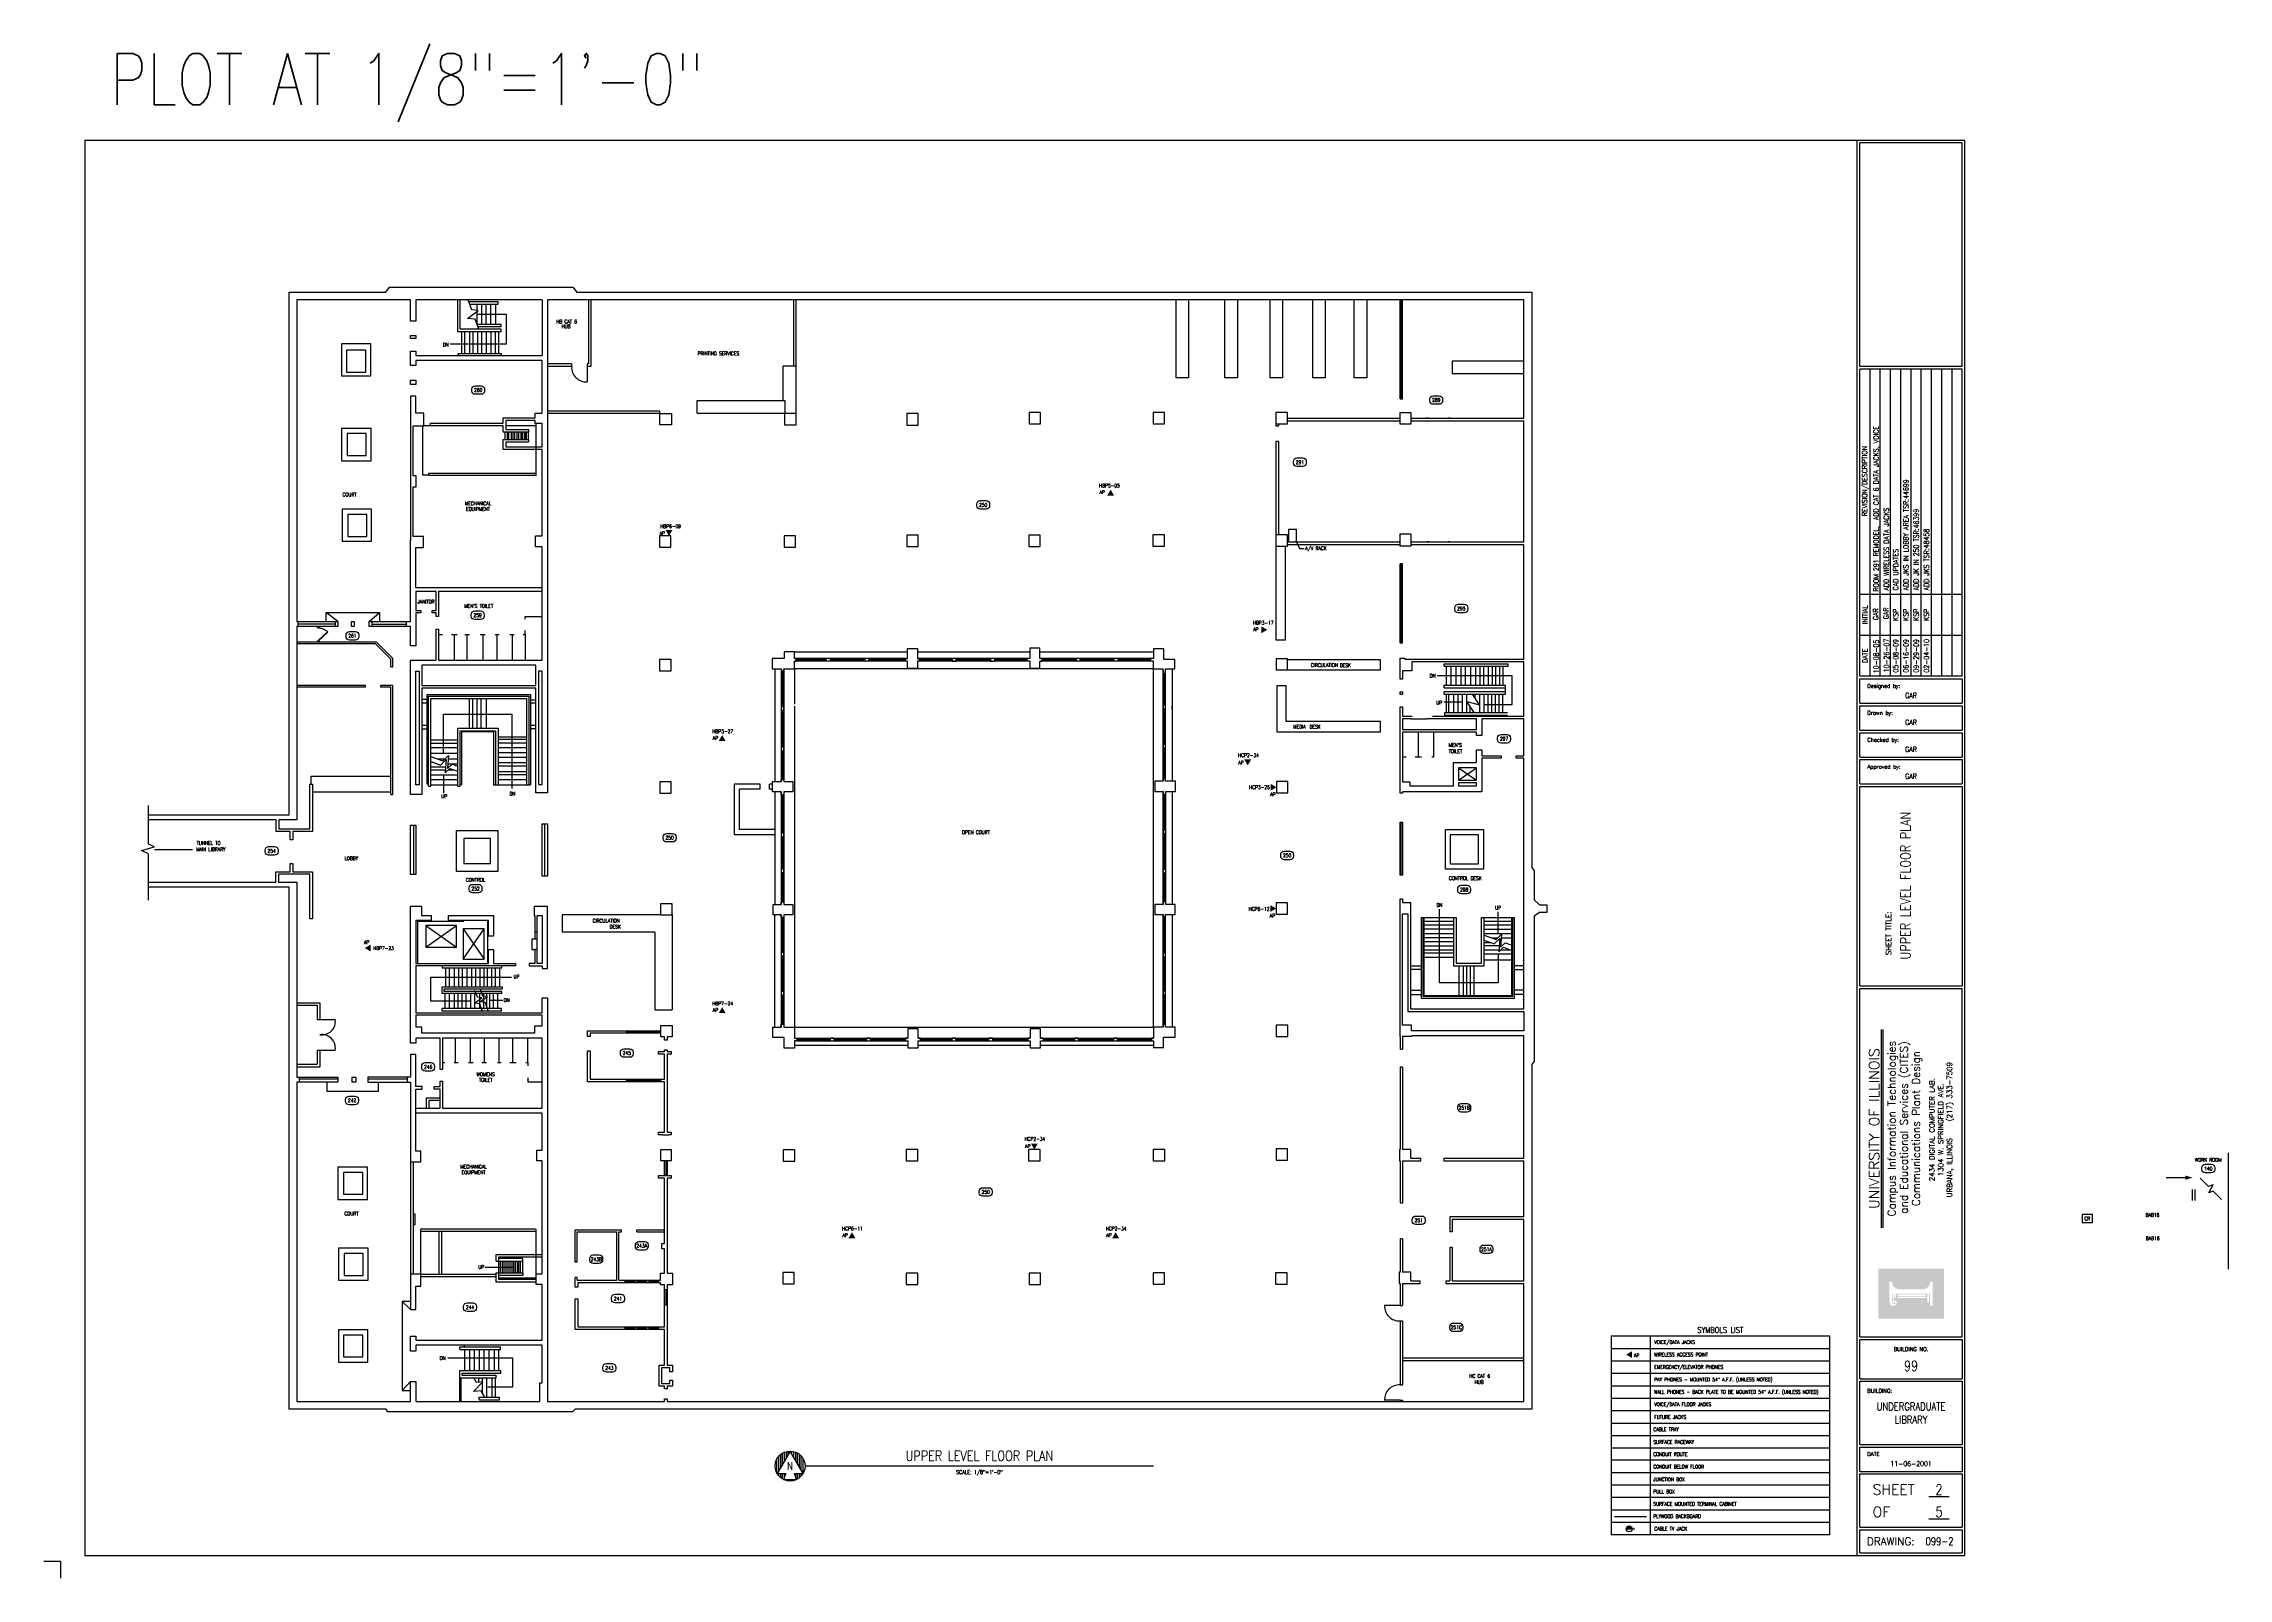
# Model space of a CAD drawing. Extents: x -97 to 5019, y -54 to 3540.
import ezdxf
from ezdxf.enums import TextEntityAlignment as Align

# ---------------------------------------------------------------- set-up
doc = ezdxf.new("R2010")
doc.units = 0
doc.header["$LTSCALE"] = 48
doc.header["$MEASUREMENT"] = 0
doc.linetypes.add('CENTER2', pattern=[1.125, 0.75, -0.125, 0.125, -0.125])
doc.linetypes.add('HIDDEN2', pattern=[0.1875, 0.125, -0.0625])
doc.layers.get('0').update_dxf_attribs({"linetype": 'CONTINUOUS'})
for name, color, linetype in [('AC', 7, 'CONTINUOUS'), ('BIX MOUNT', 4, 'CONTINUOUS'), ('Bldg', 34, 'CONTINUOUS'), ('BORDER', 2, 'CONTINUOUS'), ('CABINETS', 5, 'CONTINUOUS'), ('CABLE-DATA', 6, 'CONTINUOUS'), ('CABLE-FEED', 5, 'CONTINUOUS'), ('CABLE-RISER', 5, 'CONTINUOUS'), ('CABLE-SS', 1, 'CONTINUOUS'), ('CABLE-VOICE', 3, 'CONTINUOUS'), ('COAX', 7, 'CONTINUOUS'), ('COLUMN LINES', 3, 'CENTER2'), ('DETAILS', 5, 'CONTINUOUS'), ('DIEBOLD', 3, 'CONTINUOUS'), ('DIMENSIONS', 3, 'CONTINUOUS'), ('ELECTRIC', 6, 'CONTINUOUS'), ('FIBER-MM', 1, 'CONTINUOUS'), ('FIBER-SM', 4, 'CONTINUOUS'), ('FURN-EQUIP', 9, 'CONTINUOUS'), ('GROUND', 7, 'CONTINUOUS'), ('JACK NUMBERS', 1, 'CONTINUOUS'), ('JACK-AP', 1, 'CONTINUOUS'), ('MAT-LIST', 5, 'CONTINUOUS'), ('NETWORK EQUIPMENT', 4, 'CONTINUOUS'), ('NOTES', 5, 'CONTINUOUS'), ('PATCH PANEL', 5, 'CONTINUOUS'), ('PLYWOOD', 6, 'CONTINUOUS'), ('PROPOSED', 6, 'CONTINUOUS'), ('PROTECTORS', 7, 'CONTINUOUS'), ('ROOMS', 34, 'CONTINUOUS'), ('SYMBOLS', 2, 'CONTINUOUS')]:
    doc.layers.add(name, color=color, linetype=linetype)
doc.styles.add('A', font='SIMPLEX.shx', dxfattribs={"width": 0.8, "height": 8.5})
doc.styles.add('COMPLEX', font='complex', dxfattribs={"height": 0.125})
doc.styles.add('ROMANC', font='romanc', dxfattribs={"height": 24})
doc.styles.add('SIMPLEX', font='SIMPLEX.shx', dxfattribs={"height": 12})
doc.styles.get("Standard").update_dxf_attribs({"font": 'txt.shx', "width": 0.8})
doc.dimstyles.get("Standard").update_dxf_attribs({"dimtxt": 0.18, "dimasz": 0.18, "dimexe": 0.18, "dimexo": 0.0625, "dimgap": 0.09, "dimtad": 0, "dimtih": 1, "dimtoh": 1, "dimdec": 4, "dimzin": 0, "dimdsep": 46, "dimtxsty": 'Standard', "dimcen": 0.09, "dimadec": 0, "dimazin": 0, "dimtfac": 1, "dimtdec": 4, "dimtofl": 0, "dimtmove": 0, "dimatfit": 3, "dimfxl": 0, "dimtolj": 1, "dimtzin": 0, "dimarcsym": 0})

# ---------------------------------------------------------------- blocks, each defined once
blk = doc.blocks.new('JA')
blk.add_solid([(0, 0), (13.9, -8), (13.9, 8)])
blk = doc.blocks.new('TV')
at = {"linetype": 'Continuous'}
blk.add_hatch(color=256, dxfattribs=at).paths.add_polyline_path([(14.2, 0, 1), (0, 0)])
blk.add_line((0, 0), (19.4, 0), dxfattribs=at)
at = {"linetype": 'Continuous', "const_width": 1, "flags": 128}
blk.add_lwpolyline([(19.4, 3.8), (19.4, -3.8)], dxfattribs=at)
at = {"linetype": 'Continuous'}
blk.add_circle((7.1, 0), 7.09, dxfattribs=at)
blk = doc.blocks.new('door')
blk.add_lwpolyline([(0.03, -0.03), (0, 0), (0.71, 0.71), (0.74, 0.68)], close=True)
at = {"color": 8, "linetype": 'HIDDEN2'}
blk.add_arc((0, 0), 1, 0, 45, dxfattribs=at)

msp = doc.modelspace()

# ---------------------------------------------------------------- hatches: boundary and pattern name
at = {"layer": 'BORDER'}
h = msp.add_hatch(color=184, dxfattribs=at)
h.paths.add_polyline_path([(4210.9, 660.2), (4210.9, 566), (4342.1, 566), (4342.1, 660.2)])
h.paths.add_polyline_path([(4306.4, 623.4, 0.395998), (4321.2, 641.4), (4327, 641.4), (4327, 584.8), (4320.5, 584.8), (4320.5, 613.1), (4318.3, 613.1), (4318.3, 592.7), (4314.7, 592.7), (4314.7, 613.1), (4241.4, 613.1), (4241.4, 602.8), (4238.3, 602.8), (4238.3, 613.1), (4236.5, 613.1), (4236.5, 599.7), (4233.4, 599.7), (4233.4, 613.1), (4231.6, 613.1), (4231.6, 593.1), (4231.6, 592.3), (4231.7, 591.7), (4231.8, 591.3), (4231.8, 590.9), (4231.9, 590.6), (4231.9, 590.4), (4232, 590.2), (4232.1, 590), (4232.1, 589.9), (4232.2, 589.8), (4232.3, 589.6), (4232.4, 589.5), (4232.4, 589.4), (4232.5, 589.3), (4232.6, 589.2), (4232.7, 589.1), (4232.8, 589), (4232.8, 588.9), (4232.9, 588.8), (4233, 588.7), (4233.1, 588.7), (4233.2, 588.6), (4233.3, 588.5), (4233.4, 588.5), (4233.4, 588.4), (4233.5, 588.4), (4233.6, 588.3), (4233.6, 588.3), (4233.7, 588.3), (4233.7, 588.2), (4233.8, 588.2), (4233.8, 588.2), (4233.9, 588.2), (4234, 588.2), (4234, 588.2), (4234.1, 588.1), (4234.1, 588.1), (4234.2, 588.1), (4234.2, 588.1), (4234.3, 588.1), (4234.3, 588.1), (4234.4, 588.1), (4234.4, 588.1), (4234.5, 588.1), (4234.5, 588.1), (4234.6, 588.1), (4234.6, 588.1), (4234.7, 588), (4234.8, 588), (4234.8, 588), (4234.9, 588), (4234.9, 588), (4235, 588), (4235.1, 588), (4235.1, 588), (4235.2, 588), (4235.3, 588), (4235.3, 588), (4235.4, 588), (4235.4, 588), (4235.5, 588), (4235.6, 588.1), (4235.6, 588.1), (4235.7, 588.1), (4235.7, 588.1), (4235.8, 588.1), (4235.9, 588.1), (4235.9, 588.1), (4236, 588.1), (4236.1, 588.1), (4236.1, 588.1), (4236.2, 588.1), (4236.2, 588.1), (4236.3, 588.1), (4236.4, 588.1), (4236.4, 588.1), (4236.5, 588.2), (4236.5, 588.2), (4236.6, 588.2), (4236.6, 588.2), (4236.7, 588.2), (4236.8, 588.2), (4236.8, 588.2), (4236.9, 588.2), (4236.9, 588.2), (4237, 588.2), (4237, 588.3), (4237.1, 588.3), (4237.1, 588.3), (4237.2, 588.3), (4237.2, 588.3), (4237.3, 588.3), (4237.3, 588.3), (4237.4, 588.3), (4237.4, 588.3), (4237.5, 588.4), (4237.5, 588.4), (4237.5, 588.4), (4237.6, 588.4), (4237.6, 588.4), (4237.7, 588.4), (4237.7, 588.4), (4237.7, 588.4), (4237.8, 588.5), (4237.8, 588.5), (4237.9, 588.5), (4237.9, 588.5), (4237.9, 588.5), (4238, 588.5), (4238, 588.5), (4238, 588.6), (4238.1, 588.6), (4238.1, 588.6), (4238.1, 588.6), (4238.1, 588.6), (4238.2, 588.6), (4238.2, 588.6), (4238.2, 588.6), (4238.2, 588.7), (4238.3, 588.7), (4238.3, 588.7), (4238.3, 588.7), (4238.3, 588.7), (4238.4, 588.7), (4238.4, 588.7), (4238.4, 588.8), (4238.4, 588.8), (4238.4, 588.8), (4238.4, 588.8), (4238.5, 588.8), (4238.5, 588.8), (4238.5, 588.8), (4238.5, 588.9), (4238.5, 588.9), (4238.6, 588.9), (4238.6, 588.9), (4238.6, 588.9), (4238.6, 588.9), (4238.6, 589), (4238.7, 589), (4238.7, 589), (4238.7, 589), (4238.7, 589.1), (4238.7, 589.1), (4238.8, 589.1), (4238.8, 589.1), (4238.8, 589.1), (4238.8, 589.2), (4238.8, 589.2), (4238.9, 589.2), (4238.9, 589.3), (4238.9, 589.3), (4238.9, 589.3), (4238.9, 589.3), (4239, 589.4), (4239, 589.4), (4239, 589.4), (4239, 589.5), (4239, 589.5), (4239.1, 589.5), (4239.1, 589.6), (4239.1, 589.6), (4239.1, 589.6), (4239.1, 589.7), (4239.2, 589.7), (4239.2, 589.8), (4239.2, 589.8), (4239.2, 589.8), (4239.2, 589.9), (4239.3, 589.9), (4239.3, 589.9), (4239.3, 590), (4239.3, 590), (4239.3, 590.1), (4239.3, 590.1), (4239.4, 590.1), (4239.4, 590.2), (4239.4, 590.2), (4239.4, 590.2), (4239.4, 590.3), (4239.4, 590.3), (4239.5, 590.4), (4239.5, 590.4), (4239.5, 590.4), (4239.5, 590.5), (4239.5, 590.5), (4239.5, 590.6), (4239.5, 590.6), (4239.5, 590.6), (4239.6, 590.7), (4239.6, 590.7), (4239.6, 590.7), (4239.6, 590.8), (4239.6, 590.8), (4239.6, 590.8), (4239.6, 590.9), (4239.6, 590.9), (4239.6, 590.9), (4239.7, 591), (4239.7, 591), (4239.7, 591), (4239.7, 591.1), (4239.7, 591.1), (4239.7, 591.1), (4239.7, 591.2), (4239.7, 591.2), (4239.7, 591.2), (4239.7, 591.3), (4239.7, 591.3), (4239.7, 591.3), (4239.7, 591.3), (4239.7, 591.4), (4239.7, 591.4), (4239.7, 591.4), (4239.7, 591.4), (4239.7, 591.5), (4239.7, 591.5), (4239.7, 591.5), (4239.7, 591.5), (4239.7, 591.6), (4239.7, 591.6), (4239.7, 591.6), (4239.8, 591.6), (4239.8, 591.7), (4239.8, 591.7), (4239.8, 591.7), (4239.8, 591.7), (4239.8, 591.8), (4239.8, 591.8), (4239.8, 591.8), (4239.8, 591.8), (4239.8, 591.9), (4239.8, 591.9), (4239.8, 591.9), (4239.8, 591.9), (4239.8, 592), (4239.7, 592), (4239.7, 592), (4239.7, 592.1), (4239.7, 592.1), (4239.7, 592.1), (4239.7, 592.1), (4239.7, 592.2), (4239.7, 592.2), (4239.7, 592.2), (4239.7, 592.2), (4239.7, 592.3), (4239.7, 592.3), (4239.7, 592.3), (4239.7, 592.4), (4239.7, 592.4), (4239.7, 592.4), (4239.7, 592.5), (4239.7, 592.5), (4239.7, 592.5), (4239.7, 592.5), (4239.7, 592.6), (4239.7, 592.6), (4239.7, 592.6), (4239.7, 592.7), (4239.7, 592.7), (4239.6, 592.7), (4239.6, 592.8), (4239.6, 592.8), (4239.6, 592.8), (4239.6, 592.9), (4239.6, 592.9), (4239.6, 592.9), (4239.6, 592.9), (4239.6, 593), (4239.6, 593), (4239.6, 593), (4239.6, 593), (4239.6, 593.1), (4239.5, 593.1), (4239.5, 593.1), (4239.5, 593.1), (4239.5, 593.2), (4239.5, 593.2), (4239.5, 593.2), (4239.5, 593.2), (4239.5, 593.3), (4239.5, 593.3), (4239.5, 593.3), (4239.5, 593.3), (4239.5, 593.4), (4239.4, 593.4), (4239.4, 593.4), (4239.4, 593.4), (4239.4, 593.4), (4239.4, 593.4), (4239.4, 593.5), (4239.4, 593.5), (4239.4, 593.5), (4239.4, 593.5), (4239.4, 593.5), (4239.4, 593.5), (4239.4, 593.6), (4239.4, 593.6), (4239.3, 593.6), (4239.3, 593.6), (4239.3, 593.6), (4239.3, 593.6), (4239.3, 593.6), (4239.3, 593.6), (4239.3, 593.6), (4239.3, 593.7), (4239.3, 593.7), (4239.3, 593.7), (4239.3, 593.7), (4239.3, 593.7), (4239.3, 593.7), (4239.3, 593.7), (4239.2, 593.7), (4239.2, 593.7), (4239.2, 593.7), (4239.2, 593.7), (4239.2, 593.7), (4239.2, 593.7), (4239.2, 593.8), (4239.2, 593.8), (4239.2, 593.8), (4239.2, 593.8), (4239.2, 593.8), (4239.2, 593.8), (4239.2, 593.8), (4239.1, 593.8), (4239.1, 593.8), (4239.1, 593.8), (4239.1, 593.8), (4239.1, 593.8), (4239.1, 593.9), (4239.1, 593.9), (4239, 593.9), (4239, 593.9), (4239, 593.9), (4239, 593.9), (4239, 593.9), (4238.9, 593.9), (4238.9, 593.9), (4238.9, 594), (4238.9, 594), (4238.9, 594), (4238.8, 594), (4238.8, 594), (4238.8, 594), (4238.8, 594), (4238.7, 594), (4238.7, 594.1), (4238.7, 594.1), (4238.6, 594.1), (4238.6, 594.1), (4238.6, 594.1), (4238.6, 594.1), (4238.5, 594.1), (4238.5, 594.1), (4238.5, 594.2), (4238.4, 594.2), (4238.4, 594.2), (4238.4, 594.2), (4238.3, 594.2), (4238.3, 594.2), (4238.3, 594.2), (4238.2, 594.2), (4238.2, 594.2), (4238.2, 594.2), (4238.1, 594.3), (4238.1, 594.3), (4238.1, 594.3), (4238, 594.3), (4238, 594.3), (4237.9, 594.3), (4237.9, 594.3), (4237.9, 594.3), (4237.8, 594.3), (4237.8, 594.3), (4237.8, 594.4), (4237.7, 594.4), (4237.7, 594.4), (4237.7, 594.4), (4237.6, 594.4), (4237.6, 594.4), (4237.6, 594.4), (4237.5, 594.4), (4237.5, 594.4), (4237.4, 594.4), (4237.4, 594.4), (4237.4, 594.4), (4237.3, 594.4), (4237.3, 594.4), (4237.3, 594.4), (4237.2, 594.4), (4237.2, 594.4), (4237.2, 594.4), (4237.2, 594.4), (4237.1, 594.4), (4237.1, 594.5), (4237.1, 594.5), (4237, 594.5), (4237, 594.5), (4237, 594.5), (4237, 594.5), (4236.9, 594.5), (4236.9, 594.5), (4236.9, 594.5), (4236.8, 594.5), (4236.8, 594.5), (4236.8, 594.5), (4236.8, 594.5), (4236.8, 594.5), (4236.7, 594.5), (4236.7, 594.5), (4236.7, 594.5), (4236.7, 594.5), (4236.6, 594.5), (4236.6, 594.5), (4236.6, 594.5), (4236.6, 594.5), (4236.6, 594.5), (4236.6, 594.4), (4236.5, 594.4), (4236.5, 594.4), (4236.5, 594.4), (4236.5, 594.4), (4236.5, 594.4), (4236.5, 594.4), (4236.5, 594.4), (4236.4, 594.4), (4236.4, 594.4), (4236.4, 594.4), (4236.4, 594.4), (4236.4, 594.4), (4236.4, 594.4), (4236.4, 594.4), (4236.4, 594.4), (4236.4, 594.4), (4236.4, 594.4), (4236.4, 594.4), (4236.3, 594.4), (4236.3, 594.4), (4236.3, 594.4), (4236.3, 594.4), (4236.3, 594.4), (4236.3, 594.4), (4236.3, 594.4), (4236.3, 594.4), (4236.3, 594.4), (4236.3, 594.4), (4236.3, 594.4), (4236.3, 594.4), (4236.3, 594.4), (4236.3, 594.4), (4236.3, 594.4), (4236.3, 594.4), (4236.3, 594.4), (4236.3, 594.4), (4236.3, 594.4), (4236.3, 594.4), (4236.3, 594.4), (4236.3, 594.4), (4236.3, 594.4), (4236.3, 594.4), (4236.3, 594.4), (4236.3, 594.4), (4236.3, 594.4), (4236.3, 594.4), (4236.3, 594.4), (4236.2, 594.4), (4236.2, 594.3), (4236.2, 594.3), (4236.2, 594.3), (4236.2, 594.3), (4236.2, 594.3), (4236.2, 594.3), (4236.2, 594.3), (4236.2, 594.3), (4236.2, 594.3), (4236.2, 594.3), (4236.2, 594.3), (4236.2, 594.3), (4236.2, 594.3), (4236.2, 594.3), (4236.2, 594.3), (4236.2, 594.3), (4236.2, 594.3), (4236.2, 594.3), (4236.2, 594.3), (4236.2, 594.3), (4236.2, 594.3), (4236.2, 594.2), (4236.2, 594.2), (4236.2, 594.2), (4236.2, 594.2), (4236.1, 594.2), (4236.1, 594.2), (4236.1, 594.2), (4236.1, 594.2), (4236.1, 594.2), (4236.1, 594.2), (4236.1, 594.2), (4236.1, 594.2), (4236.1, 594.1), (4236.1, 594.1), (4236.1, 594.1), (4236.1, 594.1), (4236.1, 594.1), (4236.1, 594.1), (4236.1, 594.1), (4236.1, 594.1), (4236.1, 594), (4236.1, 594), (4236.1, 594), (4236.1, 594), (4236.1, 594), (4236, 594), (4236, 593.9), (4236, 593.9), (4236, 593.9), (4236, 593.9), (4236, 593.9), (4236, 593.9), (4236, 593.8), (4236, 593.8), (4236, 593.8), (4236, 593.8), (4236, 593.7), (4236, 593.7), (4236, 593.7), (4236, 593.6), (4236, 593.6), (4236, 593.5), (4236, 593.5), (4236, 593.4), (4236, 593.4), (4236, 593.3), (4236, 593.3), (4236, 593.2), (4236.1, 593.2), (4236.1, 593.1), (4236.1, 593.1), (4236.1, 593.1), (4236.2, 593), (4236.2, 593), (4236.3, 592.9), (4236.3, 592.9), (4236.4, 592.9), (4236.5, 592.8), (4236.6, 592.8), (4236.7, 592.8), (4236.8, 592.8), (4237, 592.7), (4237.3, 592.7), (4237.3, 590.5), (4236.9, 590.4), (4236.5, 590.2), (4236.1, 590.2), (4235.6, 590.2), (4235.2, 590.2), (4234.9, 590.3), (4234.5, 590.4), (4234.2, 590.6), (4233.9, 590.8), (4233.6, 591.1), (4233.4, 591.4), (4233.2, 591.7), (4233, 592.1), (4232.9, 592.5), (4232.9, 592.9), (4232.8, 593.3), (4232.8, 593.7), (4232.9, 594.2), (4233, 594.6), (4233.1, 595), (4233.2, 595.3), (4233.4, 595.7), (4233.6, 596), (4233.8, 596.3), (4234, 596.6), (4234.3, 596.8), (4234.6, 597), (4234.9, 597.2), (4235.3, 597.3), (4235.6, 597.5), (4236, 597.5), (4236.4, 597.6), (4236.8, 597.6), (4237.2, 597.6), (4237.6, 597.6), (4238, 597.5), (4238.5, 597.4), (4238.9, 597.3), (4239.4, 597.2), (4239.8, 597), (4240.2, 596.8), (4240.6, 596.6), (4241, 596.3), (4241.4, 596), (4241.6, 595.7), (4241.9, 595.4), (4242.1, 595), (4242.3, 594.7), (4242.5, 594.3), (4242.6, 593.9), (4242.7, 593.5), (4242.8, 593.1), (4242.8, 592.7), (4242.9, 592.3), (4242.9, 591.9), (4242.9, 591.5), (4242.9, 591.1), (4242.8, 590.7), (4242.7, 590.3), (4242.6, 589.8), (4242.4, 589.4), (4242.2, 588.9), (4242, 588.4), (4241.8, 587.9), (4241.5, 587.5), (4241.1, 587), (4240.7, 586.6), (4240.3, 586.3), (4239.9, 586), (4239.4, 585.7), (4238.8, 585.5), (4238.3, 585.3), (4237.7, 585.2), (4237.2, 585.1), (4236.6, 585), (4236, 584.9), (4235.4, 584.9), (4234.8, 584.9), (4234.2, 584.9), (4233.6, 584.9), (4232.9, 585), (4232.2, 585.1), (4231.5, 585.3), (4230.8, 585.6), (4230, 586), (4229.2, 586.5), (4228.4, 587.2), (4227.6, 588.2), (4227, 589.4), (4226.5, 591.1), (4226.1, 593.1), (4226, 595.4), (4226, 641.4), (4231.7, 641.4, 0.395998), (4246.6, 623.4)], flags=16)
h.paths.add_polyline_path([(4310.6, 611.4), (4310.6, 607.8), (4245.3, 607.8), (4245.3, 611.4)], flags=16)
h.paths.add_polyline_path([(4310.6, 606), (4310.6, 602.8), (4245.3, 602.8), (4245.3, 606)], flags=16)

# ---------------------------------------------------------------- linework, layer by layer
at = {"layer": 'AC'}
msp.add_line((5019.5, 943.2), (5019.5, 670.2), dxfattribs=at)
at = {"layer": 'BIX MOUNT'}
msp.add_line((5019.5, 943.2), (5019.5, 670.2), dxfattribs=at)
at = {"layer": 'Bldg'}
for p, q in [((704.7, 2958.5), (713.4, 2970.5)), ((713.4, 2970.5), (1142.7, 2970.5)), ((1142.7, 2970.5), (1152, 2958.5)), ((478, 1734.7), (478, 2958.5)), ((478, 2958.5), (704.7, 2958.5)), ((762.6, 2940.4), (496, 2940.4)), ((496, 2940.4), (496, 2187.1)), ((762.6, 2890.2), (762.6, 2940.4)), ((1070.8, 2940.4), (774.6, 2940.4)), ((774.6, 2940.4), (774.6, 2890.2)), ((873, 2865.7), (873, 2940.4)), ((879, 2871.6), (879, 2940.4)), ((906.1, 2916.7), (897.6, 2940.4)), ((898.9, 2936.8), (967.8, 2936.8)), ((901.1, 2930.7), (967.8, 2930.7)), ((921.1, 2915.2), (906.1, 2916.7)), ((918.2, 2915.5), (918.2, 2930.7)), ((929.4, 2883.8), (929.4, 2930.7)), ((939.8, 2883.8), (939.8, 2930.7)), ((950.2, 2883.8), (950.2, 2930.7)), ((961.8, 2883.8), (961.8, 2930.7)), ((967.8, 2930.7), (967.8, 2936.8)), ((1070.8, 2940.4), (1070.8, 2810.3)), ((3369.9, 2940.4), (1082.8, 2940.4)), ((1082.8, 2940.4), (1082.8, 1785.8)), ((1152, 2958.5), (3388, 2958.5)), ((1178.8, 2940.4), (1178.8, 2790.4)), ((1184.8, 2940.4), (1184.8, 2784.4)), ((1660.2, 2784.9), (1660.2, 2940.3)), ((1665.2, 2784.9), (1665.2, 2940.3)), ((2554.4, 2940.2), (2554.4, 2757.7)), ((2584.4, 2940.2), (2584.4, 2757.7)), ((2669, 2940.2), (2669, 2757.7)), ((2699, 2940.2), (2699, 2757.7)), ((2774.5, 2940.2), (2774.5, 2757.7)), ((2804.5, 2940.2), (2804.5, 2757.7)), ((2874.5, 2940.2), (2874.5, 2757.7)), ((2904.5, 2940.2), (2904.5, 2757.7)), ((2971.7, 2940.2), (2971.7, 2757.7)), ((3001.7, 2940.2), (3001.7, 2757.7)), ((3079.7, 2708.9), (3079.7, 2940.4)), ((3082.7, 2708.9), (3082.7, 2940.4)), ((3085.7, 2708.9), (3085.7, 2940.4)), ((3369.9, 2663.4), (3369.9, 2940.4)), ((3388, 2958.5), (3388, 1610.8)), ((774.6, 2890.2), (762.6, 2890.2)), ((975, 2865.7), (873, 2865.7)), ((975, 2871.6), (879, 2871.6)), ((882.3, 2814.5), (882.3, 2865.7)), ((889.6, 2814.5), (889.6, 2865.7)), ((895.9, 2896.9), (921.1, 2915.2)), ((914, 2895.2), (895.9, 2896.9)), ((901, 2814.5), (901, 2865.7)), ((909.4, 2814.5), (909.4, 2865.7)), ((922.5, 2871.6), (914, 2895.2)), ((918.1, 2883.8), (975, 2883.8)), ((918.2, 2883.8), (918.2, 2913)), ((919.6, 2814.5), (919.6, 2865.7)), ((920.3, 2877.7), (975, 2877.7)), ((929.1, 2814.5), (929.1, 2865.7)), ((940, 2814.5), (940, 2865.7)), ((951, 2814.5), (951, 2865.7)), ((961.6, 2814.5), (961.6, 2865.7)), ((969.2, 2814.5), (969.2, 2865.7)), ((975, 2877.7), (975, 2883.8)), ((975, 2865.7), (975, 2871.6)), ((3079.7, 2901.7), (3079.7, 2896.5)), ((3085.7, 2901.7), (3079.7, 2901.7)), ((3079.7, 2896.5), (3085.7, 2896.5)), ((3085.7, 2896.5), (3085.7, 2901.7)), ((669.3, 2837.6), (600.4, 2837.6)), ((600.4, 2837.6), (600.4, 2836.3)), ((600.4, 2836.3), (600.4, 2762.5)), ((612.5, 2822.4), (612.5, 2771.2)), ((657.4, 2822.4), (612.5, 2822.4)), ((657.4, 2771.2), (657.4, 2822.4)), ((669.3, 2762.5), (669.3, 2837.6)), ((762.6, 2857), (774.6, 2857)), ((762.6, 2849.7), (762.6, 2857)), ((774.6, 2849.7), (762.6, 2849.7)), ((762.6, 2786.3), (762.6, 2820)), ((762.6, 2820), (774.6, 2820)), ((774.6, 2857), (774.6, 2849.7)), ((774.6, 2820), (774.6, 2810.3)), ((873.6, 2810.3), (873.6, 2814.5)), ((873.6, 2814.5), (974.3, 2814.5)), ((974.3, 2814.5), (974.3, 2810.3)), ((3079.7, 2861.2), (3079.7, 2856)), ((3085.7, 2861.2), (3079.7, 2861.2)), ((3079.7, 2856), (3085.7, 2856)), ((3079.7, 2814.9), (3079.7, 2809.6)), ((3085.7, 2814.9), (3079.7, 2814.9)), ((3085.7, 2856), (3085.7, 2861.2)), ((3085.7, 2809.6), (3085.7, 2814.9)), ((612.5, 2771.2), (657.4, 2771.2)), ((774.6, 2786.3), (762.6, 2786.3)), ((774.6, 2810.3), (1070.8, 2810.3)), ((1070.8, 2798.3), (774.6, 2798.3)), ((774.6, 2798.3), (774.6, 2786.3)), ((1070.8, 2675), (1070.8, 2798.3)), ((1139.7, 2790.4), (1082.8, 2790.4)), ((1139.7, 2784.4), (1082.8, 2784.4)), ((1139.7, 2790.4), (1139.7, 2784.4)), ((1178.8, 2790.4), (1175.7, 2790.4)), ((1175.7, 2790.4), (1175.7, 2784.4)), ((1175.7, 2784.4), (1175.7, 2748.4)), ((1184.8, 2784.4), (1175.7, 2784.4)), ((1635.2, 2704.6), (1635.2, 2784.9)), ((1665.2, 2784.9), (1635.2, 2784.9)), ((1665.2, 2674.6), (1665.2, 2784.9)), ((3079.7, 2809.6), (3085.7, 2809.6)), ((3369.8, 2797.2), (3202, 2797.2)), ((3202, 2797.2), (3202, 2767.2)), ((3364.3, 2767.2), (3202, 2767.2)), ((3369.8, 2767.2), (3364.3, 2767.2)), ((600.4, 2762.5), (669.3, 2762.5)), ((762.6, 2752.4), (774.6, 2752.4)), ((762.6, 2742.5), (762.6, 2752.4)), ((774.6, 2742.5), (762.6, 2742.5)), ((774.6, 2714.9), (762.6, 2714.9)), ((762.6, 2714.9), (762.6, 2376.8)), ((774.6, 2752.4), (774.6, 2742.5)), ((774.6, 2674.9), (774.6, 2714.9)), ((2584.4, 2757.7), (2554.4, 2757.7)), ((2699, 2757.7), (2669, 2757.7)), ((2804.5, 2757.7), (2774.5, 2757.7)), ((2904.5, 2757.7), (2874.5, 2757.7)), ((3001.7, 2757.7), (2971.7, 2757.7)), ((3079.7, 2761.6), (3079.7, 2756.3)), ((3085.7, 2761.6), (3079.7, 2761.6)), ((3079.7, 2756.3), (3085.7, 2756.3)), ((3079.7, 2714.2), (3079.7, 2708.9)), ((3085.7, 2714.2), (3079.7, 2714.2)), ((3085.7, 2756.3), (3085.7, 2761.6)), ((3085.7, 2708.9), (3085.7, 2714.2)), ((793.4, 2674.9), (774.6, 2674.9)), ((793.4, 2645.5), (793.4, 2674.9)), ((979.6, 2651.5), (979.6, 2663.8)), ((979.6, 2663.8), (1054.4, 2663.8)), ((1054.4, 2663.8), (1054.4, 2675)), ((1054.4, 2675), (1070.8, 2675)), ((1346.5, 2679.4), (1082.8, 2679.4)), ((1346.5, 2674.4), (1082.8, 2674.4)), ((1346.5, 2674.4), (1346.5, 2679.4)), ((1433.4, 2704.9), (1638.6, 2704.9)), ((1433.4, 2674.9), (1433.4, 2704.9)), ((1433.4, 2674.9), (1638.6, 2674.9)), ((1638.6, 2704.9), (1638.6, 2674.9)), ((2816, 2663.4), (3079.2, 2663.4)), ((3079.7, 2708.9), (3085.7, 2708.9)), ((3106, 2663.4), (3369.9, 2663.4)), ((3145.3, 2663.4), (3140.5, 2663.4)), ((3197.1, 2663.4), (3192.3, 2663.4)), ((669.8, 2639), (600.9, 2639)), ((600.9, 2639), (600.9, 2637.7)), ((600.9, 2637.7), (600.9, 2563.8)), ((613.6, 2627.2), (613.6, 2576)), ((658.5, 2627.2), (613.6, 2627.2)), ((658.5, 2576), (658.5, 2627.2)), ((669.8, 2563.8), (669.8, 2639)), ((768.7, 2528.2), (768.7, 2645.5)), ((768.7, 2645.5), (793.4, 2645.5)), ((809.1, 2645.5), (790.6, 2645.5)), ((790.6, 2645.5), (790.6, 2530.9)), ((809.1, 2645.5), (809.1, 2651.5)), ((809.1, 2651.5), (979.6, 2651.5)), ((979.6, 2645.5), (809.1, 2645.5)), ((979.6, 2630.5), (979.6, 2645.5)), ((1038.6, 2630.5), (979.6, 2630.5)), ((979.6, 2589.8), (979.6, 2613.1)), ((979.6, 2613.1), (1038.6, 2613.1)), ((983.8, 2613.1), (983.8, 2630.5)), ((1054.4, 2657.8), (985.6, 2657.8)), ((985.6, 2657.8), (985.6, 2636.6)), ((985.6, 2646.2), (1054.4, 2646.2)), ((985.6, 2636.6), (1038.6, 2636.6)), ((989.2, 2613.1), (989.2, 2630.5)), ((992.9, 2613.1), (992.9, 2630.5)), ((998.5, 2613.1), (998.5, 2630.5)), ((1002.6, 2613.1), (1002.6, 2630.5)), ((1007, 2613.1), (1007, 2630.5)), ((1011.8, 2613.1), (1011.8, 2630.5)), ((1016.2, 2613.1), (1016.2, 2630.5)), ((1021.6, 2613.1), (1021.6, 2630.5)), ((1024.9, 2613.1), (1024.9, 2630.5)), ((1029.1, 2613.1), (1029.1, 2630.5)), ((1031.6, 2613.1), (1031.6, 2630.5)), ((1034.2, 2613.1), (1034.2, 2630.5)), ((1038.6, 2636.6), (1038.6, 2630.5)), ((1038.6, 2613.1), (1038.6, 2630.5)), ((1038.6, 2613.1), (1038.6, 2607)), ((1054.4, 2650.6), (1054.4, 2657.8)), ((1070.8, 2650.6), (1054.4, 2650.6)), ((1056.3, 2528.7), (1056.3, 2650.6)), ((1070.8, 2595.9), (1070.8, 2650.6)), ((2789.2, 2650.4), (2789.2, 2644.4)), ((2795.2, 2644.4), (2789.2, 2644.4)), ((2795.2, 2650.4), (2795.2, 2644.4)), ((2816, 2657.3), (3079.2, 2657.3)), ((3106, 2657.3), (3369.9, 2657.3)), ((3140.5, 2657.3), (3145.3, 2657.3)), ((3192.3, 2657.3), (3197.1, 2657.3)), ((3369.9, 2373.6), (3369.9, 2657.3)), ((600.9, 2563.8), (669.8, 2563.8)), ((613.6, 2576), (658.5, 2576)), ((1070.8, 2589.8), (979.6, 2589.8)), ((1038.6, 2607), (985.6, 2607)), ((985.6, 2607), (985.6, 2595.9)), ((985.6, 2595.9), (1070.8, 2595.9)), ((1070.8, 2387.8), (1070.8, 2589.8)), ((2795.2, 2608.4), (2789.2, 2608.4)), ((2789.2, 2608.4), (2789.2, 2390.1)), ((2795.2, 2608.4), (2795.2, 2390.1)), ((775.9, 2528.2), (768.7, 2528.2)), ((775.9, 2502.6), (775.9, 2528.2)), ((790.6, 2530.9), (805.5, 2530.9)), ((805.5, 2528.7), (805.5, 2534.6)), ((805.5, 2534.6), (1056.3, 2534.6)), ((1056.3, 2528.7), (805.5, 2528.7)), ((768.7, 2386.1), (768.7, 2502.6)), ((768.7, 2502.6), (775.9, 2502.6)), ((671.1, 2450.2), (602.1, 2450.2)), ((602.1, 2450.2), (602.1, 2448.8)), ((602.1, 2448.8), (602.1, 2375)), ((615.5, 2437.7), (615.5, 2386.5)), ((660.4, 2437.7), (615.5, 2437.7)), ((660.4, 2386.5), (660.4, 2437.7)), ((671.1, 2375), (671.1, 2450.2)), ((602.1, 2375), (671.1, 2375)), ((615.5, 2386.5), (660.4, 2386.5)), ((762.6, 2187.1), (762.6, 2376.8)), ((792.9, 2386.1), (768.7, 2386.1)), ((774.6, 2266.2), (774.6, 2360.7)), ((774.6, 2360.7), (792.9, 2360.7)), ((792.9, 2360.7), (792.9, 2386.1)), ((1054.9, 2362), (1054.9, 2387.8)), ((1054.9, 2387.8), (1070.8, 2387.8)), ((1070.8, 2362), (1054.9, 2362)), ((1070.8, 2096.8), (1070.8, 2362)), ((2789.2, 2363.5), (2789.2, 2144.2)), ((2811.1, 2144.2), (2811.1, 2363.5)), ((2816, 2373.6), (3079.2, 2373.6)), ((2816, 2367.5), (3079.2, 2367.5)), ((2819.4, 2373.6), (2819.4, 2403.6)), ((2819.4, 2403.6), (2837.4, 2403.6)), ((2837.4, 2373.6), (2837.4, 2403.6)), ((3106, 2373.6), (3369.9, 2373.6)), ((3106, 2367.5), (3369.9, 2367.5)), ((3147.3, 2373.6), (3142.5, 2373.6)), ((3142.5, 2367.5), (3147.3, 2367.5)), ((3196.2, 2373.6), (3191.4, 2373.6)), ((3191.4, 2367.5), (3196.2, 2367.5)), ((3369.9, 2098.9), (3369.9, 2367.5)), ((3079.7, 2137.2), (3079.7, 2322.3)), ((3079.7, 2322.3), (3079.7, 2317)), ((3085.7, 2322.3), (3079.7, 2322.3)), ((3079.7, 2317), (3085.7, 2317)), ((3082.7, 2137.2), (3082.7, 2322.3)), ((3085.7, 2137.2), (3085.7, 2322.3)), ((3085.7, 2317), (3085.7, 2322.3)), ((1070.8, 2266.2), (774.6, 2266.2)), ((822.2, 2257.6), (774.6, 2257.6)), ((774.6, 2257.6), (774.6, 2213.2)), ((822.2, 2213.2), (822.2, 2257.6)), ((1070.8, 2257.6), (828.1, 2257.6)), ((828.1, 2257.6), (828.1, 2198.9)), ((3079.7, 2276), (3079.7, 2270.7)), ((3085.7, 2276), (3079.7, 2276)), ((3079.7, 2270.7), (3085.7, 2270.7)), ((3085.7, 2270.7), (3085.7, 2276)), ((592.5, 2187.1), (564.9, 2208.5)), ((564.9, 2187.1), (564.9, 2208.5)), ((564.9, 2208.5), (690, 2208.5)), ((665.4, 2187.1), (690, 2208.5)), ((690, 2208.5), (690, 2187.1)), ((774.6, 2213.2), (786.4, 2213.2)), ((786.4, 2207.3), (774.6, 2207.3)), ((774.6, 2207.3), (774.6, 2130.3)), ((786.4, 2213.2), (786.4, 2207.3)), ((813, 2207.3), (813, 2213.2)), ((813, 2213.2), (822.2, 2213.2)), ((822.2, 2207.3), (813, 2207.3)), ((822.2, 2198.9), (822.2, 2207.3)), ((3079.7, 2229.5), (3079.7, 2224.2)), ((3085.7, 2229.5), (3079.7, 2229.5)), ((3079.7, 2224.2), (3085.7, 2224.2)), ((3085.7, 2224.2), (3085.7, 2229.5)), ((496, 2187.1), (592.5, 2187.1)), ((592.5, 2175.1), (496, 2175.1)), ((496, 2175.1), (496, 1722.7)), ((499.2, 2175.1), (499.2, 2187.1)), ((499.2, 2181.7), (586.4, 2181.7)), ((544.2, 2172.1), (544.2, 2175.1)), ((544.2, 2172.1), (548.2, 2172.1)), ((548.2, 2172.1), (548.2, 2175.1)), ((586.4, 2175.1), (586.4, 2187.1)), ((592.5, 2187.1), (592.5, 2175.1)), ((624.3, 2175.1), (624.3, 2187.1)), ((624.3, 2187.1), (630.4, 2187.1)), ((630.4, 2175.1), (624.3, 2175.1)), ((630.4, 2187.1), (630.4, 2175.1)), ((665.4, 2175.1), (665.4, 2187.1)), ((665.4, 2187.1), (762.6, 2187.1)), ((762.6, 2175.1), (665.4, 2175.1)), ((672.8, 2175.1), (672.8, 2187.1)), ((672.8, 2180.7), (752.8, 2180.7)), ((752.8, 2175.1), (752.8, 2187.1)), ((762.6, 2130.3), (762.6, 2175.1)), ((828.1, 2198.9), (822.2, 2198.9)), ((822.2, 2096.8), (822.2, 2169.5)), ((822.2, 2169.5), (828.1, 2169.5)), ((828.1, 2169.5), (828.1, 2096.8)), ((828.1, 2157), (837.1, 2157)), ((858.1, 2157), (871.5, 2157)), ((865, 2096.8), (865, 2157)), ((889.2, 2157), (900.5, 2157)), ((895, 2096.8), (895, 2157)), ((925.5, 2157), (937.4, 2157)), ((932.5, 2096.8), (932.5, 2157)), ((960.6, 2157), (969.6, 2157)), ((965.3, 2096.8), (965.3, 2157)), ((995.3, 2157), (1005.3, 2157)), ((1001.2, 2096.8), (1001.2, 2157)), ((1026.3, 2157), (1031.1, 2157)), ((1031.1, 2192.6), (1031.1, 2198.9)), ((1031.1, 2198.9), (1070.8, 2198.9)), ((1031.1, 2157), (1031.1, 2165.8)), ((1031.1, 2157), (1031.1, 2096.8)), ((3079.7, 2182.7), (3079.7, 2177.4)), ((3085.7, 2182.7), (3079.7, 2182.7)), ((3079.7, 2177.4), (3085.7, 2177.4)), ((3085.7, 2177.4), (3085.7, 2182.7)), ((544.2, 2139.1), (496, 2139.1)), ((680.6, 2135.1), (496, 2135.1)), ((544.2, 2139.1), (544.2, 2142.1)), ((544.2, 2142.1), (548.2, 2142.1)), ((548.2, 2135.1), (548.2, 2142.1)), ((682.3, 2139.1), (548.2, 2139.1)), ((680.6, 2135.1), (716.6, 2099.1)), ((682.3, 2139.1), (720.6, 2100.8)), ((716.6, 2081.1), (716.6, 2099.1)), ((720.6, 2081.1), (720.6, 2100.8)), ((774.6, 2130.3), (762.6, 2130.3)), ((1637.3, 2100.4), (1609.6, 2100.4)), ((1609.6, 2100.4), (1609.6, 2076.4)), ((1661.3, 2116.2), (1637.3, 2116.2)), ((1637.3, 2116.2), (1637.3, 2100.4)), ((1660.7, 2116.2), (1925.9, 2116.2)), ((1661.3, 2100.9), (1661.3, 2116.2)), ((1921.8, 2100.9), (1661.3, 2100.9)), ((1665.8, 2094.5), (1665.8, 2100.9)), ((1736.1, 2097.7), (1665.8, 2097.7)), ((1736.1, 2100.9), (1736.1, 2094.5)), ((1745.7, 2094.5), (1745.7, 2100.9)), ((1826.1, 2097.7), (1745.7, 2097.7)), ((1826.1, 2100.9), (1826.1, 2094.6)), ((1835.7, 2094.6), (1835.7, 2100.9)), ((1921.8, 2097.7), (1835.7, 2097.7)), ((1921.8, 2094.5), (1921.8, 2100.9)), ((1921.8, 2100.9), (1925.9, 2100.9)), ((1925.9, 2100.9), (1925.9, 2124)), ((1925.9, 2124), (1949.9, 2124)), ((1949.9, 2124), (1949.9, 2100.5)), ((1949.9, 2116.2), (2212.4, 2116.2)), ((2212.4, 2100.5), (1949.9, 2100.5)), ((1949.9, 2100.5), (1953.3, 2100.5)), ((1953.3, 2100.5), (1953.3, 2094.5)), ((2030.5, 2100.5), (2030.5, 2094.6)), ((2040.1, 2100.5), (2030.5, 2100.5)), ((2040.1, 2094.6), (2040.1, 2100.5)), ((2120.8, 2100.5), (2120.8, 2094.6)), ((2130.4, 2100.5), (2120.8, 2100.5)), ((2130.4, 2094.6), (2130.4, 2100.5)), ((2205.6, 2100.5), (2205.6, 2094.5)), ((2236.4, 2124.7), (2212.4, 2124.7)), ((2212.4, 2124.7), (2212.4, 2100.5)), ((2236.4, 2100.5), (2236.4, 2124.7)), ((2236.4, 2116.2), (2502.4, 2116.2)), ((2502.4, 2100.5), (2236.4, 2100.5)), ((2241.5, 2094.5), (2241.5, 2100.5)), ((2321.2, 2100.5), (2321.2, 2094.5)), ((2330.8, 2094.5), (2330.8, 2100.5)), ((2409.7, 2100.5), (2409.7, 2094.5)), ((2419.3, 2100.5), (2409.7, 2100.5)), ((2419.3, 2094.5), (2419.3, 2100.5)), ((2495.5, 2100.5), (2495.5, 2094.5)), ((2526.4, 2123.5), (2502.4, 2123.5)), ((2502.4, 2123.5), (2502.4, 2100.5)), ((2526.4, 2098.1), (2526.4, 2123.5)), ((2552.1, 2098.1), (2526.4, 2098.1)), ((2552.1, 2076.4), (2552.1, 2098.1)), ((2789.2, 2144.1), (2811.1, 2144.1)), ((3033.8, 2097.7), (2816.1, 2097.7)), ((3033.8, 2073.6), (3033.8, 2097.7)), ((3079.7, 2142.5), (3079.7, 2137.2)), ((3085.7, 2142.5), (3079.7, 2142.5)), ((3079.7, 2137.2), (3085.7, 2137.2)), ((3079.7, 2098.9), (3079.7, 2101.3)), ((3079.7, 2101.3), (3090.9, 2101.3)), ((3079.7, 2052.5), (3079.7, 2098.9)), ((3085.7, 2137.2), (3085.7, 2142.5)), ((3090.9, 2101.3), (3090.9, 2098.9)), ((3090.9, 2098.9), (3369.9, 2098.9)), ((716.6, 2081.1), (720.6, 2081.1)), ((762.6, 1782.4), (762.6, 2096.8)), ((762.6, 2096.8), (822.2, 2096.8)), ((774.6, 1804.8), (774.6, 2070.6)), ((774.6, 2070.6), (782.6, 2070.6)), ((782.6, 2070.6), (782.6, 1804.8)), ((1056.1, 2084.8), (788.7, 2084.8)), ((788.7, 2084.8), (788.7, 2037.1)), ((828.1, 2096.8), (1070.8, 2096.8)), ((1056.1, 2037.1), (1056.1, 2084.8)), ((1062.2, 2071.2), (1062.2, 1805.5)), ((1070.8, 2071.2), (1062.2, 2071.2)), ((1070.8, 1805.5), (1070.8, 2071.2)), ((1609.6, 2076.4), (1630.5, 2076.4)), ((1615.6, 2076.4), (1615.6, 1988.8)), ((1630.5, 2076.4), (1630.5, 2071.3)), ((1630.5, 2076.4), (1630.5, 1984.3)), ((1630.5, 2071.3), (1636.4, 2071.3)), ((1633.2, 2071.3), (1633.2, 1987.4)), ((1636.4, 2071.3), (1636.4, 2076.4)), ((1636.4, 2076.4), (1661.3, 2076.4)), ((1636.4, 2076.4), (1636.4, 1984.3)), ((1661.3, 2076.4), (1661.3, 2094.5)), ((1661.3, 2094.5), (1665.2, 2094.5)), ((1925.9, 2094.5), (1661.3, 2094.5)), ((2502.1, 2076.4), (1661.3, 2076.4)), ((1661.3, 2076.4), (1661.3, 1993.7)), ((1925.9, 2094.5), (1921.8, 2094.5)), ((1925.9, 2078.2), (1925.9, 2094.5)), ((1925.9, 2078.2), (1949.9, 2078.2)), ((2212.4, 2094.5), (1949.9, 2094.5)), ((1953.3, 2094.5), (1949.9, 2094.5)), ((1949.9, 2094.5), (1949.9, 2078.2)), ((2030.5, 2097.6), (1953.3, 2097.6)), ((2030.5, 2094.6), (2040.1, 2094.6)), ((2120.8, 2097.6), (2040.1, 2097.6)), ((2120.8, 2094.6), (2130.4, 2094.6)), ((2205.6, 2097.6), (2130.4, 2097.6)), ((2212.4, 2094.5), (2212.4, 2078.2)), ((2212.4, 2078.2), (2236.4, 2078.2)), ((2502.1, 2094.5), (2236.4, 2094.5)), ((2236.4, 2078.2), (2236.4, 2094.5)), ((2236.4, 2094.5), (2241.5, 2094.5)), ((2321.2, 2097.4), (2241.5, 2097.4)), ((2409.7, 2097.5), (2330.8, 2097.5)), ((2495.5, 2097.5), (2419.3, 2097.5)), ((2502.1, 1238.1), (2502.1, 2094.5)), ((2502.1, 2076.4), (2524.7, 2076.4)), ((2524.7, 1986.7), (2524.7, 2076.4)), ((2524.7, 2074.1), (2524.7, 2066.5)), ((2524.7, 2066.5), (2530.8, 2066.5)), ((2527.8, 1990.8), (2527.8, 2066.5)), ((2530.8, 1986.7), (2530.8, 2076.4)), ((2530.8, 2076.4), (2552.1, 2076.4)), ((2530.8, 2066.5), (2530.8, 2074.1)), ((2546.1, 2076.4), (2546.1, 1813.3)), ((2816.1, 2073.6), (3033.8, 2073.6)), ((3085.6, 2052.5), (3079.7, 2052.5)), ((3107.2, 2072), (3085.6, 2072)), ((3085.6, 2072), (3085.6, 2052.5)), ((3369.9, 2092.9), (3107.2, 2092.9)), ((3107.2, 2092.9), (3107.2, 2072)), ((3182.7, 2082.3), (3182.7, 2088.2)), ((3182.7, 2088.2), (3333.3, 2088.2)), ((3182.7, 2082.3), (3333.3, 2082.3)), ((3188.3, 2037.7), (3188.3, 2082.3)), ((3198.8, 2082.3), (3198.8, 2037.7)), ((3210.5, 2082.3), (3210.5, 2037.7)), ((3221.8, 2082.3), (3221.8, 2037.7)), ((3232.4, 2082.3), (3232.4, 2037.7)), ((3244.5, 2082.3), (3244.5, 2037.7)), ((3256.5, 2082.3), (3256.5, 2037.7)), ((3266.7, 2082.3), (3266.7, 2037.7)), ((3275.5, 2082.3), (3275.5, 2037.7)), ((3275.5, 2066.2), (3275.5, 2056.2)), ((3285.9, 2082.3), (3285.9, 2037.7)), ((3295.7, 2082.3), (3295.7, 2037.7)), ((3303.4, 2082.3), (3303.4, 2037.7)), ((3312.3, 2082.3), (3312.3, 2037.7)), ((3320.8, 2082.3), (3320.8, 2037.7)), ((3333.3, 2082.3), (3333.3, 2088.2)), ((3369.9, 1965.3), (3369.9, 2092.9)), ((656.6, 2037.1), (496, 2037.1)), ((656.6, 2033.1), (496, 2033.1)), ((656.6, 2033.1), (656.6, 2037.1)), ((720.6, 2037.1), (692.6, 2037.1)), ((692.6, 2033.1), (692.6, 2037.1)), ((716.6, 2033.1), (692.6, 2033.1)), ((716.6, 1782.4), (716.6, 2033.1)), ((720.6, 1782.4), (720.6, 2037.1)), ((788.7, 2037.1), (1056.1, 2037.1)), ((1056.1, 2031), (788.7, 2031)), ((788.7, 2031), (788.7, 1782.4)), ((788.7, 2005.3), (801.4, 2005.3)), ((788.7, 1996.9), (801.4, 1996.9)), ((801.4, 1806), (801.4, 2016.5)), ((801.4, 2016.5), (1043.1, 2016.5)), ((804.3, 1801.2), (804.3, 2012.5)), ((804.3, 2012.5), (1039.8, 2012.5)), ((810.3, 1801.2), (810.3, 2006.5)), ((810.3, 2006.5), (1033.7, 2006.5)), ((900.7, 1937.5), (900.7, 2006.5)), ((908.1, 1937.5), (908.1, 2006.5)), ((918.3, 1937.5), (918.3, 2006.5)), ((927.7, 1937.5), (927.7, 2006.5)), ((940, 1937.5), (940, 2006.5)), ((1033.7, 2006.5), (1033.7, 1804.9)), ((1039.8, 2012.5), (1039.8, 1804.9)), ((1043.1, 2016.5), (1043.1, 1804.9)), ((1043.1, 2003.6), (1056.1, 2003.6)), ((1043.1, 1996.8), (1056.1, 1996.8)), ((1056.1, 1785.8), (1056.1, 2031)), ((2790.8, 2037.6), (2790.8, 1929)), ((2790.8, 2037.6), (2812.7, 2037.6)), ((2812.7, 1953.1), (2812.7, 2037.6)), ((3079.7, 2022.1), (3085.6, 2022.1)), ((3079.7, 2016.1), (3079.7, 2022.1)), ((3085.6, 2016.1), (3079.7, 2016.1)), ((3085.6, 2022.1), (3085.6, 2016.1)), ((3182.7, 2031.8), (3182.7, 2037.7)), ((3182.7, 2037.7), (3326.6, 2037.7)), ((3182.7, 2031.8), (3326.6, 2031.8)), ((3182.7, 2017.1), (3182.7, 2023.2)), ((3182.7, 2023.2), (3326.6, 2023.2)), ((3182.7, 2017.1), (3182.7, 2020.9)), ((3182.7, 2017.1), (3326.6, 2017.1)), ((3188.3, 1974.2), (3188.3, 2017.1)), ((3194.1, 1974.2), (3194.1, 2017.1)), ((3205.5, 1974.2), (3205.5, 2017.1)), ((3215.6, 1974.2), (3215.6, 2017.1)), ((3225.8, 1974.2), (3225.8, 2017.1)), ((3253.4, 1974.2), (3236, 1999.8)), ((3236, 1999.8), (3266.1, 1992.1)), ((3236.4, 1999.7), (3236.4, 2017.1)), ((3236.4, 1974.2), (3236.4, 1999.3)), ((3266.1, 1992.1), (3249.4, 2017.1)), ((3256, 2007.2), (3256, 2017.1)), ((3266.4, 1974.2), (3266.4, 2017.1)), ((3276.4, 1974.2), (3276.4, 2017.1)), ((3286, 1974.2), (3286, 2017.1)), ((3294.8, 1974.2), (3294.8, 2017.1)), ((3303.4, 1974.2), (3303.4, 2017.1)), ((3312.2, 1974.2), (3312.2, 2017.1)), ((3320.3, 1974.2), (3320.3, 2017.1)), ((3326.6, 2031.8), (3326.6, 2037.7)), ((3326.6, 2023.2), (3326.6, 2031.8)), ((3326.6, 2017.1), (3326.6, 2023.2)), ((788.7, 1944.6), (801.4, 1944.6)), ((1615.6, 1988.8), (1615.6, 1812.6)), ((1630.5, 1987.4), (1630.5, 1979.6)), ((1636.4, 1987.4), (1630.5, 1987.4)), ((1630.5, 1984.3), (1630.5, 1812.6)), ((1630.5, 1979.6), (1636.4, 1979.6)), ((1633.5, 1979.6), (1633.5, 1892.7)), ((1636.4, 1979.6), (1636.4, 1987.4)), ((1636.4, 1984.3), (1636.4, 1812.6)), ((1661.6, 1988.8), (1661.6, 1237.3)), ((2524.7, 1990.8), (2524.7, 1982.9)), ((2530.7, 1990.8), (2524.7, 1990.8)), ((2524.7, 1813.3), (2524.7, 1986.7)), ((2524.7, 1982.9), (2530.7, 1982.9)), ((2527.8, 1899.4), (2527.8, 1982.9)), ((2530.7, 1982.9), (2530.7, 1990.8)), ((2530.8, 1813.3), (2530.8, 1986.7)), ((2546.1, 1983.3), (2546.1, 1990)), ((3033.8, 1953.1), (2812.7, 1953.1)), ((3033.8, 1929), (3033.8, 1953.1)), ((3079.7, 1785.5), (3079.7, 1987.1)), ((3079.7, 1987.1), (3085.6, 1987.1)), ((3085.6, 1987.1), (3085.6, 1965.3)), ((3085.6, 1965.3), (3107.9, 1965.3)), ((3105.1, 1959.2), (3085.6, 1959.2)), ((3085.6, 1959.2), (3085.6, 1933.9)), ((3105.1, 1959.2), (3143.6, 1959.2)), ((3259, 1959.2), (3143.6, 1959.2)), ((3155.9, 1965.3), (3369.9, 1965.3)), ((3184.3, 1968.1), (3184.3, 1974.2)), ((3184.3, 1974.2), (3331.2, 1974.2)), ((3184.3, 1968.1), (3331.2, 1968.1)), ((3244, 1974.2), (3244, 1988)), ((3259, 1933.9), (3259, 1959.2)), ((3369.9, 1959.2), (3271, 1959.2)), ((3271, 1959.2), (3271, 1919.9)), ((3369.9, 1872.9), (3369.9, 1959.2)), ((788.7, 1935.6), (801.4, 1935.6)), ((810.3, 1910.4), (872.8, 1910.4)), ((810.3, 1902.2), (872.8, 1902.2)), ((872.8, 1801.2), (872.8, 1937.5)), ((872.8, 1937.5), (967.7, 1937.5)), ((878.8, 1801.2), (878.8, 1931.5)), ((878.8, 1931.5), (961.6, 1931.5)), ((882.3, 1805.6), (882.3, 1929.7)), ((882.3, 1929.7), (957, 1929.7)), ((957, 1929.7), (957, 1804.9)), ((961.6, 1931.5), (961.6, 1804.9)), ((967.7, 1937.5), (967.7, 1804.9)), ((967.7, 1917.3), (1033.7, 1917.3)), ((967.7, 1911.7), (1033.7, 1911.7)), ((967.7, 1902.9), (1033.7, 1902.9)), ((1043.1, 1944.1), (1056.1, 1944.1)), ((1043.1, 1936.6), (1056.1, 1936.6)), ((2524.7, 1899.4), (2524.7, 1891.5)), ((2530.7, 1899.4), (2524.7, 1899.4)), ((2530.7, 1891.5), (2530.7, 1899.4)), ((2790.8, 1929), (3033.8, 1929)), ((3085.6, 1933.9), (3259, 1933.9)), ((3259, 1927.8), (3085.6, 1927.8)), ((3085.6, 1927.8), (3085.6, 1812)), ((3123.2, 1870.3), (3123.2, 1927.8)), ((3159.2, 1870.3), (3159.2, 1927.8)), ((3259, 1919.9), (3259, 1927.8)), ((3271, 1919.9), (3259, 1919.9)), ((810.3, 1891.8), (872.8, 1891.8)), ((810.3, 1878.8), (872.8, 1878.8)), ((810.3, 1871.1), (838.2, 1860.9)), ((810.3, 1859), (832.7, 1850.8)), ((810.3, 1847), (844.4, 1847)), ((825, 1865.7), (843.1, 1865.7)), ((832.7, 1850.8), (845.7, 1863.6)), ((838.2, 1860.9), (851.2, 1873.7)), ((845.7, 1863.6), (843.4, 1832.5)), ((843.4, 1832.5), (854.3, 1843.1)), ((851.2, 1873.7), (848.8, 1842.6)), ((848.8, 1842.6), (859.8, 1853.1)), ((849.6, 1853.5), (872.8, 1853.5)), ((850.6, 1865.7), (872.8, 1865.7)), ((854.3, 1843.1), (872.8, 1836.3)), ((859.8, 1853.1), (872.8, 1848.4)), ((967.7, 1892.3), (1033.7, 1892.3)), ((967.7, 1880), (1033.7, 1880)), ((967.7, 1869.2), (1033.7, 1869.2)), ((967.7, 1856.8), (1033.7, 1856.8)), ((967.7, 1849), (1033.7, 1849)), ((1630.5, 1892.7), (1630.5, 1884.8)), ((1636.4, 1892.7), (1630.5, 1892.7)), ((1630.5, 1884.8), (1636.4, 1884.8)), ((1633.6, 1884.8), (1633.6, 1816.9)), ((1636.4, 1884.8), (1636.4, 1892.7)), ((2524.7, 1891.5), (2530.7, 1891.5)), ((2527.8, 1819), (2527.8, 1891.5)), ((3085.6, 1870.3), (3094.2, 1870.3)), ((3115.1, 1870.3), (3129.9, 1870.3)), ((3154, 1870.3), (3159.2, 1870.3)), ((3204.8, 1802.6), (3204.8, 1856.6)), ((3204.8, 1856.6), (3259, 1856.6)), ((3216.8, 1844.6), (3259, 1815.6)), ((3216.8, 1815.6), (3259, 1844.6)), ((3259, 1844.6), (3216.8, 1844.6)), ((3216.8, 1844.6), (3216.8, 1815.6)), ((3259, 1856.6), (3259, 1886.5)), ((3259, 1886.5), (3271, 1886.5)), ((3259, 1815.6), (3259, 1844.6)), ((3271, 1886.5), (3271, 1872.9)), ((3271, 1872.9), (3316.4, 1872.9)), ((3316.4, 1866.9), (3271, 1866.9)), ((3271, 1866.9), (3271, 1788.2)), ((3316.4, 1872.9), (3316.4, 1866.9)), ((3351.6, 1866.9), (3351.6, 1872.9)), ((3351.6, 1872.9), (3369.9, 1872.9)), ((3369.9, 1866.9), (3351.6, 1866.9)), ((3369.9, 1280.1), (3369.9, 1866.9)), ((526.9, 1701.4), (526.9, 1806.6)), ((526.9, 1806.6), (532.8, 1806.6)), ((529.8, 1824.6), (716.6, 1824.6)), ((529.8, 1806.6), (529.8, 1824.6)), ((532.8, 1806.6), (532.8, 1695.3)), ((782.6, 1804.8), (774.6, 1804.8)), ((804.3, 1806), (801.4, 1806)), ((804.3, 1801.2), (810.3, 1801.2)), ((810.3, 1839.9), (843.9, 1839.9)), ((810.3, 1828.2), (872.8, 1828.2)), ((810.3, 1816.8), (872.8, 1816.8)), ((810.3, 1804.6), (872.8, 1804.6)), ((851, 1839.9), (863, 1839.9)), ((872.8, 1801.2), (878.8, 1801.2)), ((878.8, 1805.6), (882.3, 1805.6)), ((957, 1804.9), (1043.1, 1804.9)), ((967.7, 1836.2), (1033.7, 1836.2)), ((967.7, 1828.6), (1033.7, 1828.6)), ((967.7, 1816.8), (1033.7, 1816.8)), ((1062.2, 1805.5), (1070.8, 1805.5)), ((1520.1, 1806.5), (1520.1, 1687.8)), ((1580.9, 1806.5), (1520.1, 1806.5)), ((1532.1, 1794.5), (1532.1, 1699.8)), ((1580.9, 1794.5), (1532.1, 1794.5)), ((1580.9, 1794.5), (1580.9, 1806.5)), ((1610.2, 1806.5), (1602.9, 1806.5)), ((1602.9, 1794.5), (1602.9, 1806.5)), ((1610.2, 1794.5), (1602.9, 1794.5)), ((1610.2, 1788.6), (1610.2, 1812.6)), ((1610.2, 1812.6), (1630.5, 1812.6)), ((1630.5, 1812.6), (1630.5, 1816.9)), ((1630.5, 1816.9), (1636.4, 1816.9)), ((1636.4, 1812.6), (1657.7, 1812.6)), ((1657.7, 1812.6), (1657.7, 1788.6)), ((2524.7, 1813.3), (2505.8, 1813.3)), ((2505.8, 1813.3), (2505.8, 1789.3)), ((2530.8, 1819), (2524.7, 1819)), ((2524.7, 1819), (2524.7, 1813.3)), ((2530.8, 1813.3), (2530.8, 1819)), ((2553.5, 1813.3), (2530.8, 1813.3)), ((2553.5, 1789.3), (2553.5, 1813.3)), ((3085.6, 1812), (3102.9, 1812)), ((3102.9, 1812), (3102.9, 1802.6)), ((3102.9, 1802.6), (3204.8, 1802.6)), ((3216.8, 1815.6), (3259, 1815.6)), ((3259, 1809.6), (3216.8, 1809.6)), ((3216.8, 1809.6), (3216.8, 1802.6)), ((3216.8, 1802.6), (3259, 1802.6)), ((3259, 1802.6), (3259, 1809.6)), ((149.1, 1665.9), (149.1, 1756.3)), ((532.8, 1788.6), (716.6, 1788.6)), ((716.6, 1782.4), (720.6, 1782.4)), ((788.7, 1782.4), (762.6, 1782.4)), ((1082.8, 1785.8), (1056.1, 1785.8)), ((1630.5, 1788.6), (1610.2, 1788.6)), ((1615.6, 1788.6), (1615.6, 1524.4)), ((1630.5, 1780.9), (1630.5, 1788.6)), ((1630.5, 1788.6), (1630.5, 1524.4)), ((1636.4, 1780.9), (1630.5, 1780.9)), ((1633.5, 1780.9), (1633.5, 1691.7)), ((1657.7, 1788.6), (1636.4, 1788.6)), ((1636.4, 1788.6), (1636.4, 1780.9)), ((1636.4, 1788.6), (1636.4, 1524.4)), ((2505.8, 1789.3), (2524.7, 1789.3)), ((2524.7, 1524.7), (2524.7, 1789.3)), ((2524.7, 1789.3), (2524.7, 1782.8)), ((2524.7, 1782.8), (2530.9, 1782.8)), ((2527.8, 1698.8), (2527.8, 1782.8)), ((2530.9, 1782.8), (2530.9, 1789.3)), ((2530.9, 1789.3), (2553.5, 1789.3)), ((2530.9, 1524.7), (2530.9, 1782.8)), ((2546.1, 1789.3), (2546.1, 1524.7)), ((3085.6, 1785.5), (3079.7, 1785.5)), ((3271, 1788.2), (3085.6, 1788.2)), ((3085.6, 1788.2), (3085.6, 1785.5)), ((149.1, 1734.7), (478, 1734.7)), ((448, 1722.7), (149.1, 1722.7)), ((448, 1695.3), (448, 1722.7)), ((480.8, 1695.3), (448, 1695.3)), ((496, 1722.7), (454.1, 1722.7)), ((454.1, 1722.7), (454.1, 1701.4)), ((454.1, 1701.4), (526.9, 1701.4)), ((480.8, 1675.8), (480.8, 1695.3)), ((532.8, 1695.3), (486.8, 1695.3)), ((486.8, 1695.3), (486.8, 1675.8)), ((762.6, 1594.8), (762.6, 1710.3)), ((762.6, 1710.3), (774.6, 1710.3)), ((769.9, 1594.8), (769.9, 1710.3)), ((774.6, 1710.3), (774.6, 1594.8)), ((869, 1696.9), (869, 1602.7)), ((967.3, 1696.9), (869, 1696.9)), ((869, 1696.9), (869, 1696.9)), ((967.3, 1602.7), (967.3, 1696.9)), ((1070.8, 1591.1), (1070.8, 1713.2)), ((1070.8, 1713.2), (1082.8, 1713.2)), ((1076.8, 1591.1), (1076.8, 1713.2)), ((1082.8, 1713.2), (1082.8, 1591.1)), ((1615.6, 1699.8), (1532.1, 1699.8)), ((1630.5, 1691.7), (1630.5, 1683.8)), ((1636.4, 1691.7), (1630.5, 1691.7)), ((1636.4, 1683.8), (1636.4, 1691.7)), ((2524.7, 1698.8), (2524.7, 1690.9)), ((2530.7, 1698.8), (2524.7, 1698.8)), ((2524.7, 1690.9), (2530.7, 1690.9)), ((2527.8, 1606.5), (2527.8, 1690.9)), ((2530.7, 1690.9), (2530.7, 1698.8)), ((3079.7, 1593.4), (3079.7, 1717.3)), ((3079.7, 1717.3), (3085.6, 1717.3)), ((3082.6, 1593.4), (3082.6, 1717.3)), ((3085.6, 1717.3), (3085.6, 1593.4)), ((3275.6, 1699.4), (3185.5, 1699.4)), ((3185.5, 1699.4), (3185.5, 1689.7)), ((3185.5, 1699), (3185.5, 1607.6)), ((3275.6, 1607.6), (3275.6, 1699.4)), ((132.7, 1650.8), (162.7, 1659.3)), ((149.1, 1642.9), (132.7, 1650.8)), ((162.7, 1659.3), (149.1, 1665.9)), ((149.1, 1534.2), (149.1, 1642.9)), ((486.8, 1675.8), (480.8, 1675.8)), ((887.1, 1679), (887.1, 1620.7)), ((949.4, 1679), (887.1, 1679)), ((949.4, 1620.7), (949.4, 1679)), ((1615.6, 1687.8), (1520.1, 1687.8)), ((1630.5, 1683.8), (1636.4, 1683.8)), ((1633.5, 1683.8), (1633.5, 1607.5)), ((3197.5, 1687.4), (3197.5, 1619.6)), ((3263.6, 1687.4), (3197.5, 1687.4)), ((3263.6, 1619.6), (3263.6, 1687.4)), ((447.2, 1576.9), (447.2, 1601.2)), ((447.2, 1601.2), (480.8, 1601.2)), ((526.6, 1595.3), (453.2, 1595.3)), ((453.2, 1595.3), (453.2, 1576.9)), ((480.8, 1601.2), (480.8, 1620.2)), ((480.8, 1620.2), (486.8, 1620.2)), ((486.8, 1620.2), (486.8, 1601.2)), ((486.8, 1601.2), (532.5, 1601.2)), ((526.6, 1491), (526.6, 1595.3)), ((532.5, 1601.2), (532.5, 1491)), ((774.6, 1594.8), (762.6, 1594.8)), ((869, 1602.7), (967.3, 1602.7)), ((887.1, 1620.7), (949.4, 1620.7)), ((1082.8, 1591.1), (1070.8, 1591.1)), ((1630.5, 1607.5), (1630.5, 1599.6)), ((1636.4, 1607.5), (1630.5, 1607.5)), ((1630.5, 1599.6), (1636.4, 1599.6)), ((1633.5, 1599.6), (1633.5, 1530.4)), ((1636.4, 1599.6), (1636.4, 1607.5)), ((2524.7, 1606.5), (2524.7, 1598.6)), ((2530.9, 1606.5), (2524.7, 1606.5)), ((2524.7, 1598.6), (2530.9, 1598.6)), ((2527.8, 1531), (2527.8, 1598.6)), ((3085.6, 1593.4), (3079.7, 1593.4)), ((3185.5, 1607.6), (3275.6, 1607.6)), ((3197.5, 1619.6), (3263.6, 1619.6)), ((3388, 1610.8), (3393.9, 1603.3)), ((3393.9, 1603.3), (3393.9, 1535.3)), ((478, 1564.9), (149.1, 1564.9)), ((150, 1576.9), (447.2, 1576.9)), ((453.2, 1576.9), (496, 1576.9)), ((478, 342.5), (478, 1564.9)), ((496, 1576.9), (496, 1120.4)), ((3079.7, 1215.6), (3079.7, 1537.8)), ((3079.7, 1537.8), (3085.6, 1537.8)), ((3085.6, 1537.8), (3085.6, 1529.3)), ((3393.9, 1535.3), (3406.1, 1523.9)), ((532.5, 1491), (526.6, 1491)), ((762.6, 1199.7), (762.6, 1520.3)), ((762.6, 1520.3), (787.7, 1520.3)), ((811, 1486.6), (774.6, 1486.6)), ((774.6, 1486.6), (774.6, 1386.5)), ((779.5, 1386.5), (779.5, 1485)), ((779.5, 1485), (887.5, 1485)), ((787.7, 1520.3), (787.7, 1498.6)), ((787.7, 1498.6), (811, 1498.6)), ((811, 1498.6), (811, 1486.6)), ((851.5, 1498.6), (956.6, 1498.6)), ((851.5, 1486.6), (851.5, 1498.6)), ((944.6, 1486.6), (851.5, 1486.6)), ((887.5, 1485), (887.5, 1486.6)), ((942.4, 1486.6), (942.4, 1386.5)), ((944.6, 1449.9), (944.6, 1486.6)), ((956.6, 1498.6), (956.6, 1449.9)), ((1082.8, 1520.1), (1052.1, 1520.1)), ((1052.1, 1520.1), (1052.1, 1498.8)), ((1052.1, 1498.8), (1053.3, 1498.8)), ((1053.3, 1498.8), (1053.3, 1461.5)), ((1059.3, 1461.5), (1059.3, 1498.8)), ((1059.3, 1498.8), (1070.8, 1498.8)), ((1070.8, 1498.8), (1070.8, 1386.5)), ((1082.8, 1374.3), (1082.8, 1520.1)), ((1117.5, 1500), (1117.5, 1460)), ((1347.4, 1500), (1117.5, 1500)), ((1374.9, 1500), (1374.9, 1277.5)), ((1611.3, 1500.4), (1611.3, 1524.4)), ((1611.3, 1524.4), (1630.5, 1524.4)), ((1630.5, 1500.4), (1611.3, 1500.4)), ((1615.6, 1412.8), (1615.6, 1500.4)), ((1630.5, 1524.4), (1630.5, 1530.4)), ((1630.5, 1530.4), (1636.4, 1530.4)), ((1630.5, 1493.9), (1630.5, 1500.4)), ((1630.5, 1500.4), (1630.5, 1412)), ((1636.4, 1493.9), (1630.5, 1493.9)), ((1633.6, 1493.9), (1633.6, 1412)), ((1636.4, 1530.4), (1636.4, 1524.4)), ((1636.4, 1524.4), (1657.7, 1524.4)), ((1657.7, 1500.4), (1636.4, 1500.4)), ((1636.4, 1500.4), (1636.4, 1412)), ((1657.7, 1524.4), (1657.7, 1500.4)), ((2524.7, 1524.7), (2505.8, 1524.7)), ((2505.8, 1524.7), (2505.8, 1500.7)), ((2505.8, 1500.7), (2524.7, 1500.7)), ((2530.9, 1531), (2524.7, 1531)), ((2524.7, 1531), (2524.7, 1524.7)), ((2524.7, 1409.9), (2524.7, 1500.7)), ((2524.7, 1500.7), (2524.7, 1496)), ((2524.7, 1496), (2530.8, 1496)), ((2527.6, 1409.9), (2527.6, 1496)), ((2530.8, 1409.9), (2530.8, 1500.7)), ((2530.8, 1496), (2530.8, 1500.7)), ((2530.8, 1500.7), (2553.1, 1500.7)), ((2553.1, 1524.7), (2530.9, 1524.7)), ((2546.1, 1500.7), (2546.1, 1412.8)), ((2553.1, 1500.7), (2553.1, 1524.7)), ((3085.6, 1529.3), (3104.4, 1529.3)), ((3085.6, 1242.2), (3085.6, 1502.7)), ((3085.6, 1502.7), (3098.3, 1502.7)), ((3098.3, 1502.7), (3098.3, 1274.2)), ((3104.4, 1529.3), (3104.4, 1280.1)), ((3129.4, 1494), (3211, 1494)), ((3129.4, 1494), (3129.4, 1305.2)), ((3133.3, 1494), (3133.3, 1309.8)), ((3135.4, 1494), (3135.4, 1311.1)), ((3135.4, 1485.1), (3205.1, 1485.1)), ((3205.1, 1494), (3205.1, 1381)), ((3211, 1494), (3211, 1387)), ((3270.4, 1387), (3270.4, 1494)), ((3270.4, 1494), (3347.9, 1494)), ((3276.4, 1381), (3276.4, 1494)), ((3276.4, 1485.2), (3341.9, 1485.2)), ((3341.9, 1311.1), (3341.9, 1494)), ((3343.6, 1309.8), (3343.6, 1494)), ((3347.9, 1305.2), (3347.9, 1494)), ((3406.1, 1505.9), (3393.9, 1497.2)), ((3393.9, 1497.2), (3393.9, 1157.5)), ((3406.1, 1523.9), (3423.8, 1523.9)), ((3423.8, 1505.9), (3406.1, 1505.9)), ((3423.8, 1523.9), (3423.8, 1505.9)), ((798.4, 1474.9), (870.3, 1424.3)), ((798.4, 1424.3), (870.3, 1474.9)), ((870.3, 1474.9), (798.4, 1474.9)), ((798.4, 1474.9), (798.4, 1473.2)), ((798.4, 1473.2), (798.4, 1424.3)), ((870.3, 1424.3), (870.3, 1474.9)), ((885.8, 1467.3), (934.7, 1396.1)), ((885.8, 1396.1), (934.7, 1467.3)), ((934.7, 1467.3), (885.8, 1467.3)), ((885.8, 1467.3), (885.8, 1466.5)), ((885.8, 1466.5), (885.8, 1396.1)), ((934.7, 1396.1), (934.7, 1467.3)), ((956.6, 1449.9), (944.6, 1449.9)), ((1059.3, 1443.4), (1046.1, 1443.4)), ((1046.1, 1443.4), (1046.1, 1419)), ((1053.3, 1461.5), (1059.3, 1461.5)), ((1053.3, 1461.5), (1053.3, 1443.4)), ((1059.3, 1418.9), (1059.3, 1461.5)), ((1334.9, 1460), (1117.5, 1460)), ((1334.9, 1460), (1334.9, 1277.5)), ((3135.4, 1476.6), (3205.1, 1476.6)), ((3135.4, 1467.1), (3205.1, 1467.1)), ((3135.4, 1456.5), (3205.1, 1456.5)), ((3135.4, 1447.3), (3205.1, 1447.3)), ((3135.4, 1437.6), (3205.1, 1437.6)), ((3276.4, 1477), (3341.9, 1477)), ((3276.4, 1466.3), (3341.9, 1466.3)), ((3276.4, 1456.7), (3341.9, 1456.7)), ((3276.4, 1452.8), (3304.6, 1442.5)), ((3276.4, 1440.9), (3300.5, 1432.1)), ((3276.4, 1435.6), (3291.1, 1435.6)), ((3295.1, 1446), (3308.1, 1446)), ((3300.5, 1432.1), (3313.4, 1444.9)), ((3304.6, 1442.5), (3317.5, 1455.3)), ((3313.4, 1444.9), (3311.2, 1413.7)), ((3317.5, 1455.3), (3315.3, 1424.1)), ((3315.3, 1424.1), (3326.2, 1434.6)), ((3317.1, 1446), (3341.9, 1446)), ((3326.2, 1434.6), (3341.9, 1428.9)), ((774.6, 1386.5), (944.6, 1386.5)), ((798.4, 1424.3), (870.3, 1424.3)), ((885.8, 1396.1), (934.7, 1396.1)), ((944.6, 1386.5), (944.6, 1419.3)), ((944.6, 1419.3), (956.6, 1419.3)), ((956.6, 1419.3), (956.6, 1386.5)), ((956.6, 1386.5), (1007.9, 1386.5)), ((1007.9, 1386.5), (1007.9, 1380.5)), ((1053.3, 1386.5), (1040, 1386.5)), ((1040, 1386.5), (1040, 1380.5)), ((1046.1, 1419), (1053.3, 1419)), ((1059.3, 1418.9), (1053.3, 1418.9)), ((1053.3, 1418.9), (1053.3, 1386.5)), ((1059.3, 1386.5), (1059.3, 1418.9)), ((1070.8, 1386.5), (1059.3, 1386.5)), ((1615.6, 1237.3), (1615.6, 1412.8)), ((1630.5, 1412), (1630.5, 1237.3)), ((1630.5, 1412), (1630.5, 1404.1)), ((1636.4, 1412), (1630.5, 1412)), ((1630.5, 1404.1), (1636.4, 1404.1)), ((1633.5, 1404.1), (1633.5, 1320.3)), ((1636.4, 1412), (1636.4, 1237.3)), ((1636.4, 1404.1), (1636.4, 1412)), ((2524.7, 1237.3), (2524.7, 1409.9)), ((2524.7, 1409.9), (2524.7, 1402)), ((2530.7, 1409.9), (2524.7, 1409.9)), ((2524.7, 1402), (2530.7, 1402)), ((2527.6, 1321.7), (2527.6, 1402)), ((2530.7, 1402), (2530.7, 1409.9)), ((2530.8, 1237.3), (2530.8, 1409.9)), ((2546.1, 1412.9), (2546.1, 1237.3)), ((3135.4, 1427.6), (3205.1, 1427.6)), ((3135.4, 1418.2), (3205.1, 1418.2)), ((3135.4, 1411.3), (3205.1, 1411.3)), ((3135.4, 1401.2), (3205.1, 1401.2)), ((3211, 1387), (3270.4, 1387)), ((3276.4, 1428.7), (3312.2, 1428.7)), ((3276.4, 1418.6), (3311.5, 1418.6)), ((3276.4, 1408.7), (3341.9, 1408.7)), ((3276.4, 1394.5), (3341.9, 1394.5)), ((3311.2, 1413.7), (3322.1, 1424.1)), ((3316.4, 1418.6), (3337.2, 1418.6)), ((3322.1, 1424.1), (3341.9, 1416.9)), ((1007.9, 1380.5), (774.6, 1380.5)), ((774.6, 1380.5), (774.6, 1271)), ((836.7, 1380.5), (836.7, 1376)), ((836.7, 1376), (976.4, 1376)), ((836.7, 1316.1), (836.7, 1331.8)), ((836.7, 1331.8), (977, 1331.8)), ((844, 1376), (844, 1331.8)), ((853.1, 1376), (853.1, 1331.8)), ((864.2, 1376), (864.2, 1331.8)), ((875.1, 1376), (875.1, 1331.8)), ((883.5, 1376), (883.5, 1331.8)), ((893.9, 1376), (893.9, 1331.8)), ((904.8, 1376), (904.8, 1331.8)), ((914.8, 1376), (914.8, 1331.8)), ((924.8, 1376), (924.8, 1331.8)), ((933.8, 1376), (933.8, 1331.8)), ((941.5, 1376), (941.5, 1331.8)), ((952.2, 1376), (952.2, 1331.8)), ((960.9, 1376), (960.9, 1331.8)), ((970.5, 1376), (970.5, 1331.8)), ((976.4, 1376), (976.4, 1380.5)), ((977, 1331.8), (977, 1325.9)), ((1040, 1380.5), (1070.8, 1380.5)), ((1070.8, 1380.5), (1070.8, 1374.3)), ((1070.8, 1374.3), (1082.8, 1374.3)), ((3104.4, 1380.6), (3129.4, 1380.6)), ((3104.4, 1372.9), (3129.4, 1372.9)), ((3205.1, 1381), (3276.4, 1381)), ((3217.6, 1381), (3217.6, 1311.1)), ((3227.4, 1381), (3227.4, 1311.1)), ((3235.3, 1381), (3235.3, 1311.1)), ((3244.1, 1381), (3244.1, 1311.1)), ((3252.6, 1381), (3252.6, 1311.1)), ((3347.9, 1381.3), (3369.9, 1381.3)), ((3347.9, 1372.2), (3369.9, 1372.2)), ((496, 1294.4), (550, 1294.4)), ((496, 1288.4), (544, 1288.4)), ((544, 1288.4), (544, 1255.4)), ((550, 1294.4), (550, 1255.4)), ((836.1, 1274.6), (836.1, 1280.7)), ((975.8, 1280.7), (836.1, 1280.7)), ((976.3, 1316.1), (836.7, 1316.1)), ((977, 1325.9), (840.8, 1325.9)), ((841.3, 1320.3), (841.3, 1325.9)), ((976.3, 1320.3), (841.3, 1320.3)), ((843.6, 1280.7), (843.6, 1316.1)), ((853.7, 1280.7), (853.7, 1316.1)), ((865.3, 1280.7), (865.3, 1316.1)), ((874.3, 1280.7), (874.3, 1316.1)), ((883.3, 1280.7), (883.3, 1316.1)), ((892.7, 1280.7), (892.7, 1316.1)), ((903.9, 1280.7), (903.9, 1316.1)), ((911.8, 1293.3), (929.5, 1306)), ((924.4, 1291.8), (911.8, 1293.3)), ((918.9, 1307.1), (913.1, 1323.1)), ((913.3, 1280.7), (913.3, 1316.1)), ((929.5, 1306), (918.9, 1307.1)), ((931.1, 1273.4), (924.4, 1291.8)), ((924.6, 1280.7), (924.6, 1316.1)), ((924.8, 1296.1), (942.4, 1308.8)), ((937.4, 1294.6), (924.8, 1296.1)), ((931.9, 1309.9), (926, 1325.9)), ((942.4, 1308.8), (931.9, 1309.9)), ((934, 1280.7), (934, 1316.1)), ((944.1, 1276.2), (937.4, 1294.6)), ((941.3, 1280.7), (941.3, 1316.1)), ((948.2, 1280.7), (948.2, 1316.1)), ((957, 1280.7), (957, 1316.1)), ((966.9, 1280.7), (966.9, 1316.1)), ((975.8, 1274.6), (975.8, 1280.7)), ((976.3, 1316.1), (976.3, 1320.3)), ((1070.8, 1271), (1070.8, 1306)), ((1070.8, 1306), (1082.8, 1306)), ((1082.8, 1306), (1082.8, 360.4)), ((1630.5, 1320.3), (1630.5, 1312.5)), ((1636.4, 1320.3), (1630.5, 1320.3)), ((1630.5, 1312.5), (1636.4, 1312.5)), ((1633.5, 1312.5), (1633.5, 1243.9)), ((1636.4, 1312.5), (1636.4, 1320.3)), ((2524.7, 1321.7), (2524.7, 1313.8)), ((2530.7, 1321.7), (2524.7, 1321.7)), ((2524.7, 1313.8), (2530.7, 1313.8)), ((2528.2, 1243.3), (2528.2, 1313.8)), ((2530.7, 1313.8), (2530.7, 1321.7)), ((3104.4, 1323.5), (3129.4, 1323.5)), ((3104.4, 1313.9), (3129.4, 1313.9)), ((3104.4, 1280.1), (3369.9, 1280.1)), ((3129.4, 1305.2), (3347.9, 1305.2)), ((3133.3, 1309.8), (3343.6, 1309.8)), ((3135.4, 1311.1), (3341.9, 1311.1)), ((3347.9, 1324.7), (3369.9, 1324.7)), ((3347.9, 1314.3), (3369.9, 1314.3)), ((544, 1255.4), (550, 1255.4)), ((550, 1255.4), (586, 1255.4)), ((774.6, 1271), (1070.8, 1271)), ((1070.8, 1265), (774.6, 1265)), ((774.6, 1265), (774.6, 1238.1)), ((774.6, 1238.1), (788.1, 1238.1)), ((788.1, 1238.1), (788.1, 1223.7)), ((975.8, 1274.6), (836.1, 1274.6)), ((1053.6, 1223.7), (1053.6, 1239.9)), ((1053.6, 1239.9), (1070.8, 1239.9)), ((1070.8, 1239.9), (1070.8, 1265)), ((1177, 1215.2), (1177, 1228.8)), ((1177, 1228.8), (1348.3, 1228.8)), ((1268.1, 1222.8), (1268.1, 1228.8)), ((1292.1, 1228.8), (1292.1, 1222.8)), ((1296.1, 1222.8), (1296.1, 1228.8)), ((1320.1, 1228.8), (1320.1, 1222.8)), ((1324.1, 1222.8), (1324.1, 1228.8)), ((1334.9, 1277.5), (1374.9, 1277.5)), ((1610.5, 1237.3), (1630.5, 1237.3)), ((1610.5, 1213.3), (1610.5, 1237.3)), ((1630.5, 1237.3), (1630.5, 1243.9)), ((1630.5, 1243.9), (1636.4, 1243.9)), ((1636.4, 1243.9), (1636.4, 1237.3)), ((1636.4, 1237.3), (1661.6, 1237.3)), ((1661.6, 1237.3), (1661.6, 1211.4)), ((1661.9, 1237.3), (2502.1, 1237.3)), ((1950.9, 1233.4), (1926.9, 1233.4)), ((1926.9, 1233.4), (1926.9, 1211.4)), ((1950.9, 1211.4), (1950.9, 1233.4)), ((2213.9, 1233.4), (2213.9, 1211.4)), ((2237.9, 1233.4), (2213.9, 1233.4)), ((2237.9, 1211.4), (2237.9, 1233.4)), ((2502.1, 1238.1), (2502.1, 1211.4)), ((2524.7, 1237.3), (2502.1, 1237.3)), ((2530.8, 1243.3), (2524.7, 1243.3)), ((2524.7, 1243.3), (2524.7, 1238.1)), ((2530.8, 1238.1), (2530.8, 1243.3)), ((2552.8, 1237.3), (2530.8, 1237.3)), ((2552.8, 1214.1), (2552.8, 1237.3)), ((3106.5, 1242.2), (3085.6, 1242.2)), ((3098.3, 1274.2), (3369.9, 1274.2)), ((3106.5, 1228.6), (3106.5, 1242.2)), ((3369.9, 1228.6), (3106.5, 1228.6)), ((3369.9, 1274.2), (3369.9, 1228.6)), ((544, 1183.4), (550, 1183.4)), ((544, 1183.4), (544, 1150.4)), ((550, 1183.4), (550, 1144.4)), ((550, 1183.4), (586, 1183.4)), ((774.6, 1199.7), (762.6, 1199.7)), ((831.6, 1211.7), (774.6, 1211.7)), ((774.6, 1211.7), (774.6, 1199.7)), ((788.1, 1223.7), (1053.6, 1223.7)), ((831.6, 1137.8), (831.6, 1211.7)), ((1070.8, 1211.7), (837.6, 1211.7)), ((837.6, 1211.7), (837.6, 1137.8)), ((868, 1154.7), (868, 1211.7)), ((903.2, 1154.7), (903.2, 1211.7)), ((935.5, 1154.7), (935.5, 1211.7)), ((969.9, 1154.7), (969.9, 1211.7)), ((1002.2, 1154.7), (1002.2, 1211.7)), ((1037.3, 1154.7), (1037.3, 1211.7)), ((1070.8, 1047.4), (1070.8, 1211.7)), ((1183, 1215.2), (1177, 1215.2)), ((1177, 1109.1), (1177, 1181.6)), ((1177, 1181.6), (1183, 1181.6)), ((1348.3, 1222.8), (1183, 1222.8)), ((1183, 1222.8), (1183, 1215.2)), ((1183, 1181.6), (1183, 1115.2)), ((1292.1, 1226.1), (1268.1, 1226.1)), ((1320.1, 1226.1), (1296.1, 1226.1)), ((1348.3, 1226.1), (1324.1, 1226.1)), ((1343.4, 1173.9), (1343.4, 1179.9)), ((1343.4, 1179.9), (1357.3, 1179.9)), ((1357.3, 1179.9), (1357.3, 1184.2)), ((1357.3, 1184.2), (1363.2, 1184.2)), ((1363.2, 1184.2), (1363.2, 1179.9)), ((1363.2, 1179.9), (1372.7, 1179.9)), ((1372.7, 1179.9), (1372.7, 1173.9)), ((1637.6, 1213.3), (1610.5, 1213.3)), ((1637.6, 1187.8), (1637.6, 1213.3)), ((1661.6, 1187.8), (1637.6, 1187.8)), ((1661.6, 1211.4), (1667, 1211.4)), ((1667, 1205.4), (1661.6, 1205.4)), ((1661.6, 1205.4), (1661.6, 1187.8)), ((1926.9, 1194.5), (1661.6, 1194.5)), ((1667, 1211.4), (1667, 1205.4)), ((1667, 1211.4), (1926.9, 1211.4)), ((1667, 1208.4), (1745, 1208.4)), ((1667, 1205.4), (1926.9, 1205.4)), ((1745, 1211.4), (1745, 1205.4)), ((1754.6, 1211.4), (1745, 1211.4)), ((1745, 1205.4), (1754.6, 1205.4)), ((1754.6, 1205.4), (1754.6, 1211.4)), ((1754.6, 1208.4), (1830.3, 1208.4)), ((1830.3, 1211.4), (1830.3, 1205.4)), ((1839.9, 1211.4), (1830.3, 1211.4)), ((1830.3, 1205.4), (1839.9, 1205.4)), ((1839.9, 1205.4), (1839.9, 1211.4)), ((1839.9, 1208.5), (1921.6, 1208.5)), ((1921.6, 1211.4), (1921.6, 1205.4)), ((1926.9, 1211.4), (1921.6, 1211.4)), ((1921.6, 1205.4), (1926.9, 1205.4)), ((1926.9, 1205.4), (1926.9, 1188.7)), ((1926.9, 1188.7), (1950.9, 1188.7)), ((1950.9, 1211.4), (2213.9, 1211.4)), ((1956.7, 1211.4), (1950.9, 1211.4)), ((1950.9, 1205.4), (2213.9, 1205.4)), ((1950.9, 1188.7), (1950.9, 1205.4)), ((1950.9, 1205.4), (1956.7, 1205.4)), ((2213.9, 1194.5), (1950.9, 1194.5)), ((1956.7, 1205.4), (1956.7, 1211.4)), ((1956.7, 1208.4), (2030, 1208.4)), ((2030, 1211.4), (2030, 1205.4)), ((2039.6, 1211.4), (2030, 1211.4)), ((2030, 1205.4), (2039.6, 1205.4)), ((2039.6, 1205.4), (2039.6, 1211.4)), ((2039.6, 1208.5), (2116.3, 1208.5)), ((2116.3, 1211.4), (2116.3, 1205.4)), ((2125.9, 1211.4), (2116.3, 1211.4)), ((2116.3, 1205.4), (2125.9, 1205.4)), ((2125.9, 1205.4), (2125.9, 1211.4)), ((2125.9, 1208.4), (2208, 1208.4)), ((2213.9, 1211.4), (2208, 1211.4)), ((2208, 1211.4), (2208, 1205.4)), ((2208, 1205.4), (2213.9, 1205.4)), ((2213.9, 1205.4), (2213.9, 1188.8)), ((2213.9, 1188.8), (2237.9, 1188.8)), ((2237.9, 1211.4), (2502.1, 1211.4)), ((2243.8, 1211.4), (2237.9, 1211.4)), ((2237.9, 1205.4), (2502.1, 1205.4)), ((2237.9, 1188.8), (2237.9, 1205.4)), ((2502.1, 1194.5), (2237.9, 1194.5)), ((2243.7, 1211.4), (2243.7, 1205.4)), ((2243.8, 1208.4), (2317.1, 1208.4)), ((2317.1, 1211.4), (2317.1, 1205.4)), ((2326.7, 1211.4), (2317.1, 1211.4)), ((2317.1, 1205.4), (2326.7, 1205.4)), ((2326.7, 1205.4), (2326.7, 1211.4)), ((2326.7, 1208.4), (2408.3, 1208.4)), ((2408.3, 1211.4), (2408.3, 1205.4)), ((2417.9, 1211.4), (2408.3, 1211.4)), ((2408.3, 1205.4), (2417.9, 1205.4)), ((2417.9, 1205.4), (2417.9, 1211.4)), ((2417.9, 1208.4), (2497.8, 1208.4)), ((2497.8, 1211.4), (2497.8, 1205.4)), ((2502.1, 1211.4), (2497.8, 1211.4)), ((2497.8, 1205.4), (2502.1, 1205.4)), ((2502.1, 1205.4), (2502.1, 1189.8)), ((2502.1, 1189.8), (2526.1, 1189.8)), ((2526.1, 1189.8), (2526.1, 1214.1)), ((2526.1, 1214.1), (2552.8, 1214.1)), ((3079.7, 1215.6), (3079.7, 1185.6)), ((3079.7, 1185.6), (3085.7, 1185.6)), ((3106.5, 1215.6), (3085.7, 1215.6)), ((3085.7, 1215.6), (3085.7, 1185.6)), ((3369.9, 1216.6), (3106.5, 1216.6)), ((3106.5, 1216.6), (3106.5, 1215.6)), ((3369.9, 930.3), (3369.9, 1216.6)), ((496, 1150.4), (544, 1150.4)), ((496, 1144.4), (550, 1144.4)), ((774.6, 1173.1), (762.6, 1173.1)), ((762.6, 1173.1), (762.6, 1120.4)), ((774.6, 1098.1), (774.6, 1173.1)), ((837.6, 1137.8), (831.6, 1137.8)), ((837.6, 1154.7), (842.8, 1154.7)), ((864.3, 1154.7), (873.7, 1154.7)), ((897.9, 1154.7), (909.2, 1154.7)), ((930.4, 1154.7), (940.2, 1154.7)), ((966, 1154.7), (974.8, 1154.7)), ((995.2, 1154.7), (1009.5, 1154.7)), ((1032.7, 1154.7), (1037.3, 1154.7)), ((1037.3, 1154.7), (1037.3, 1146.9)), ((1357.3, 1173.9), (1343.4, 1173.9)), ((1357.3, 1115.2), (1357.3, 1173.9)), ((1372.7, 1173.9), (1363.2, 1173.9)), ((1363.2, 1173.9), (1363.2, 991.2)), ((3079.7, 1143.6), (3079.7, 950.9)), ((3085.7, 1143.6), (3079.7, 1143.6)), ((3085.7, 1143.6), (3085.7, 950.9)), ((3393.9, 1157.5), (3388, 1149.7)), ((3388, 1149.7), (3388, 342.5)), ((496, 1120.4), (592.1, 1120.4)), ((592.1, 1108.4), (496, 1108.4)), ((496, 1108.4), (496, 360.4)), ((502.4, 1108.4), (502.4, 1120.4)), ((502.4, 1116), (592.1, 1116)), ((566.2, 1108.4), (566.2, 1087.3)), ((566.2, 1087.3), (687.2, 1087.3)), ((592.1, 1120.4), (592.1, 1108.4)), ((625.7, 1108.4), (625.7, 1120.4)), ((625.7, 1120.4), (634.1, 1120.4)), ((634.1, 1108.4), (625.7, 1108.4)), ((634.1, 1120.4), (634.1, 1108.4)), ((762.6, 1120.4), (662.3, 1120.4)), ((662.3, 1120.4), (662.3, 1108.4)), ((662.3, 1116), (755.1, 1116)), ((662.3, 1108.4), (762.6, 1108.4)), ((687.2, 1087.3), (687.2, 1108.4)), ((755.1, 1108.4), (755.1, 1120.7)), ((762.6, 1108.4), (762.6, 921.4)), ((789.7, 1098.1), (774.6, 1098.1)), ((774.6, 947.1), (774.6, 1092.1)), ((774.6, 1092.1), (789.7, 1092.1)), ((789.7, 1092.1), (789.7, 1098.1)), ((818.1, 1092.1), (818.1, 1098.1)), ((818.1, 1098.1), (831.6, 1098.1)), ((831.6, 1092.1), (818.1, 1092.1)), ((831.6, 1098.1), (831.6, 1111)), ((831.6, 1111), (837.6, 1111)), ((831.6, 1047.4), (831.6, 1092.1)), ((837.6, 1111), (837.6, 1047.4)), ((1037.3, 1118.2), (1037.3, 1109.3)), ((1037.3, 1109.3), (1070.8, 1109.3)), ((1357.3, 1109.1), (1177, 1109.1)), ((1183, 1115.2), (1357.3, 1115.2)), ((1268.1, 1109.1), (1268.1, 1115.2)), ((1292.1, 1112.1), (1268.1, 1112.1)), ((1292.1, 1115.2), (1292.1, 1109.1)), ((1296.1, 1109.1), (1296.1, 1115.2)), ((1320.1, 1112.1), (1296.1, 1112.1)), ((1320.1, 1115.2), (1320.1, 1109.1)), ((1324.1, 1109.1), (1324.1, 1115.2)), ((1348.1, 1112.1), (1324.1, 1112.1)), ((1348.1, 1115.2), (1348.1, 1109.1)), ((1357.3, 991.2), (1357.3, 1109.1)), ((774.6, 1047.4), (831.6, 1047.4)), ((1070.8, 1035.4), (774.6, 1035.4)), ((799.8, 1047.4), (799.8, 1072)), ((799.8, 1072), (831.6, 1072)), ((805.7, 1047.4), (805.7, 1065.9)), ((805.7, 1065.9), (831.6, 1065.9)), ((837.6, 1047.4), (1070.8, 1047.4)), ((1070.8, 949.3), (1070.8, 1035.4)), ((1343.4, 985.3), (1343.4, 991.2)), ((1343.4, 991.2), (1357.3, 991.2)), ((1353.1, 985.3), (1343.4, 985.3)), ((1353.1, 985.3), (1367.6, 985.3)), ((1363.2, 991.2), (1372.7, 991.2)), ((1372.7, 985.3), (1367.6, 985.3)), ((1372.7, 991.2), (1372.7, 985.3)), ((762.6, 921.4), (786.6, 921.4)), ((762.6, 921.4), (762.6, 659)), ((768.7, 921.4), (768.7, 659)), ((786.6, 947.1), (774.6, 947.1)), ((786.6, 921.4), (786.6, 947.1)), ((1058.1, 923.8), (1058.1, 949.3)), ((1058.1, 949.3), (1070.8, 949.3)), ((1070.8, 923.8), (1058.1, 923.8)), ((1070.8, 659.4), (1070.8, 923.8)), ((1357.3, 889.7), (1357.3, 924.7)), ((1360.1, 924.7), (1360.1, 889.7)), ((1363.2, 924.7), (1363.2, 889.7)), ((2210, 950.7), (2210, 951)), ((3078.1, 950.9), (3078.1, 924.3)), ((3079.7, 950.9), (3078.1, 950.9)), ((3078.1, 924.3), (3079.7, 924.3)), ((3079.7, 924.3), (3079.7, 825.6)), ((3104.8, 950.9), (3085.7, 950.9)), ((3085.7, 924.3), (3104.8, 924.3)), ((3085.7, 924.3), (3085.7, 825.6)), ((3104.8, 930.3), (3104.8, 950.9)), ((3104.8, 930.3), (3128.6, 930.3)), ((3104.8, 924.3), (3128.6, 924.3)), ((3128.6, 924.3), (3128.6, 930.3)), ((3182.6, 930.3), (3369.9, 930.3)), ((3182.6, 930.3), (3182.6, 924.3)), ((3182.6, 924.3), (3369.9, 924.3)), ((3369.9, 793.1), (3369.9, 924.3)), ((661.4, 909.1), (592.4, 909.1)), ((592.4, 909.1), (592.4, 907.7)), ((592.4, 907.7), (592.4, 833.9)), ((605.4, 896.9), (605.4, 845.7)), ((650.3, 896.9), (605.4, 896.9)), ((650.3, 845.7), (650.3, 896.9)), ((661.4, 833.9), (661.4, 909.1)), ((1343.4, 883.6), (1343.4, 889.7)), ((1343.4, 889.7), (1353.6, 889.7)), ((1357.3, 883.6), (1343.4, 883.6)), ((1353.6, 889.7), (1366.6, 889.7)), ((1357.3, 730.4), (1357.3, 883.6)), ((1372.7, 883.6), (1363.2, 883.6)), ((1363.2, 883.6), (1363.2, 661.3)), ((1366.6, 889.7), (1372.7, 889.7)), ((1372.7, 889.7), (1372.7, 883.6)), ((4873.7, 884.8), (4918.8, 884.8)), ((592.4, 833.9), (661.4, 833.9)), ((605.4, 845.7), (650.3, 845.7)), ((3079.7, 825.6), (3085.7, 825.6)), ((4935, 856.9), (4935, 831.2)), ((4941, 856.9), (4941, 831.2)), ((768.7, 800.3), (772.6, 800.3)), ((772.6, 774.1), (768.7, 774.1)), ((772.6, 800.3), (772.6, 774.1)), ((3369.9, 793.1), (3196.1, 793.1)), ((3196.1, 793.1), (3196.1, 757.6)), ((3369.9, 787.1), (3202.1, 787.1)), ((3202.1, 787.1), (3202.1, 757.6)), ((3230.1, 787.6), (3230.1, 787.1)), ((3369.9, 642.8), (3369.9, 787.1)), ((662.8, 719.9), (593.9, 719.9)), ((593.9, 719.9), (593.9, 718.5)), ((593.9, 718.5), (593.9, 644.7)), ((662.8, 644.7), (662.8, 719.9)), ((1055.2, 764.2), (786.6, 764.2)), ((786.6, 659), (786.6, 764.2)), ((1055.2, 758.3), (786.6, 758.3)), ((829.7, 659), (829.7, 758.3)), ((835.8, 659), (835.8, 758.3)), ((1056.9, 659.4), (1056.9, 764.2)), ((1148, 686.6), (1148, 762.7)), ((1148, 762.7), (1256.2, 762.7)), ((1152.5, 686.6), (1152.5, 758.2)), ((1152.5, 758.2), (1245.7, 758.2)), ((1245.7, 644.6), (1245.7, 758.2)), ((1250.2, 644.6), (1250.2, 758.2)), ((1250.2, 758.2), (1256.2, 758.2)), ((1256.2, 758.2), (1256.2, 762.7)), ((1292.2, 758.2), (1292.2, 762.7)), ((1292.2, 762.7), (1357.3, 762.7)), ((1292.2, 758.2), (1357.3, 758.2)), ((1350.6, 718.4), (1350.6, 730.4)), ((1350.6, 730.4), (1357.3, 730.4)), ((1357.3, 718.4), (1350.6, 718.4)), ((1357.3, 661.3), (1357.3, 718.4)), ((3079.7, 741.6), (3079.7, 663.4)), ((3085.7, 741.6), (3079.7, 741.6)), ((3085.7, 741.6), (3085.7, 663.4)), ((3202.1, 757.6), (3196.1, 757.6)), ((3196.1, 721.6), (3196.1, 642.8)), ((3196.1, 721.6), (3202.1, 721.6)), ((3202.1, 721.6), (3202.1, 642.8)), ((606.6, 707), (606.6, 655.8)), ((651.6, 707), (606.6, 707)), ((651.6, 655.8), (651.6, 707)), ((963.2, 688.9), (963.2, 705.1)), ((963.2, 705.1), (1070.8, 705.1)), ((963.2, 688.9), (1025.1, 688.9)), ((969, 661.6), (969, 688.9)), ((969.2, 688.9), (969.2, 699.1)), ((969.2, 699.1), (1070.8, 699.1)), ((1025.1, 695), (970.6, 695)), ((972.9, 661.6), (972.9, 688.9)), ((977.4, 661.6), (977.4, 688.9)), ((981.8, 661.6), (981.8, 688.9)), ((986, 661.6), (986, 688.9)), ((991.3, 661.6), (991.3, 688.9)), ((995.6, 661.6), (995.6, 688.9)), ((1000.2, 661.6), (1000.2, 688.9)), ((1004.5, 661.6), (1004.5, 688.9)), ((1007.9, 661.6), (1007.9, 688.9)), ((1012.9, 661.6), (1012.9, 688.9)), ((1016, 661.6), (1016, 688.9)), ((1019.8, 661.6), (1019.8, 688.9)), ((1025.1, 688.9), (1025.1, 695)), ((1025.1, 661.6), (1025.1, 688.9)), ((1152.5, 686.6), (1148, 686.6)), ((593.9, 644.7), (662.8, 644.7)), ((606.6, 655.8), (651.6, 655.8)), ((786.6, 659), (762.6, 659)), ((762.6, 659), (762.6, 576.1)), ((774.6, 576.1), (774.6, 630.3)), ((774.6, 630.3), (786.6, 630.3)), ((786.6, 659), (963.2, 659)), ((786.6, 630.3), (786.6, 659)), ((786.6, 653), (963.2, 653)), ((963.2, 661.6), (1025.1, 661.6)), ((963.2, 640.1), (963.2, 661.6)), ((1056.9, 640.1), (963.2, 640.1)), ((969.2, 646.1), (969.2, 661.6)), ((1025.1, 655.6), (969.2, 655.6)), ((1056.9, 649.2), (969.2, 649.2)), ((1056.9, 646.1), (969.2, 646.1)), ((1025.1, 661.6), (1025.1, 655.6)), ((1056.9, 634.8), (1056.9, 659.4)), ((1056.9, 659.4), (1070.8, 659.4)), ((1070.8, 634.8), (1056.9, 634.8)), ((1070.8, 504.4), (1070.8, 634.8)), ((1148, 628.2), (1148, 650.6)), ((1152.5, 650.6), (1148, 650.6)), ((1154, 628.2), (1148, 628.2)), ((1152.5, 644.6), (1152.5, 650.6)), ((1152.5, 644.6), (1245.7, 644.6)), ((1348, 638.6), (1154, 638.6)), ((1154, 638.6), (1154, 628.2)), ((1250.2, 644.6), (1348, 644.6)), ((1264.1, 644.6), (1264.1, 638.6)), ((1288.1, 641.6), (1264.1, 641.6)), ((1288.1, 638.6), (1288.1, 644.6)), ((1292.1, 644.6), (1292.1, 638.6)), ((1316.1, 641.6), (1292.1, 641.6)), ((1316.1, 638.6), (1316.1, 644.6)), ((1320.1, 644.6), (1320.1, 638.6)), ((1344.1, 641.6), (1320.1, 641.6)), ((1344.1, 638.6), (1344.1, 644.6)), ((1348, 661.2), (1348, 661.3)), ((1348, 661.3), (1357.3, 661.3)), ((1348, 644.6), (1348, 661.2)), ((1348, 633.7), (1348, 638.6)), ((1357.3, 633.7), (1348, 633.7)), ((1357.3, 535.1), (1357.3, 633.7)), ((1363.2, 621.7), (1357.3, 621.7)), ((1360.4, 621.7), (1360.4, 585.8)), ((1363.2, 661.3), (1375.7, 661.3)), ((1375.7, 633.7), (1363.2, 633.7)), ((1363.2, 633.7), (1363.2, 445.8)), ((1375.7, 661.3), (1375.7, 659.2)), ((1375.7, 661.3), (1375.7, 633.7)), ((1375.7, 659.2), (1375.7, 657.7)), ((3079.7, 663.4), (3077.9, 663.4)), ((3077.9, 663.4), (3077.9, 636.8)), ((3077.9, 636.8), (3079.7, 636.8)), ((3079.7, 636.8), (3079.7, 585.2)), ((3104.7, 663.4), (3085.7, 663.4)), ((3085.7, 636.8), (3085.7, 585.2)), ((3085.7, 636.8), (3104.7, 636.8)), ((3104.7, 642.8), (3104.7, 663.4)), ((3104.7, 642.8), (3127.1, 642.8)), ((3104.7, 636.8), (3127.1, 636.8)), ((3127.1, 636.8), (3127.1, 642.8)), ((3187.1, 642.8), (3196.1, 642.8)), ((3187.1, 642.8), (3187.1, 636.8)), ((3187.1, 636.8), (3369.9, 636.8)), ((3202.1, 642.8), (3369.9, 642.8)), ((3369.9, 360.4), (3369.9, 636.8)), ((742.4, 595), (762.6, 576.1)), ((762.6, 595), (742.4, 595)), ((742.4, 595), (742.4, 386.5)), ((762.6, 576.1), (774.6, 576.1)), ((1148, 529), (1148, 600.9)), ((1148, 600.9), (1154, 600.9)), ((1154, 600.9), (1154, 535.1)), ((1363.2, 585.7), (1357.3, 585.7)), ((3079.7, 585.2), (3043.7, 585.2)), ((3079.7, 585.2), (3085.7, 585.2)), ((662.3, 528.1), (593.4, 528.1)), ((593.4, 528.1), (593.4, 526.7)), ((593.4, 526.7), (593.4, 452.9)), ((605.4, 516.1), (605.4, 464.9)), ((650.3, 516.1), (605.4, 516.1)), ((650.3, 464.9), (650.3, 516.1)), ((662.3, 452.9), (662.3, 528.1)), ((762.6, 478.6), (762.6, 513.7)), ((762.6, 513.7), (774.6, 513.7)), ((774.6, 513.7), (774.6, 504.4)), ((1357.3, 529), (1148, 529)), ((1154, 535.1), (1357.3, 535.1)), ((1264.1, 535.1), (1264.1, 529)), ((1288.1, 532.1), (1264.1, 532.1)), ((1288.1, 529), (1288.1, 535.1)), ((1292.1, 535.1), (1292.1, 529)), ((1316.1, 532.1), (1292.1, 532.1)), ((1316.1, 529), (1316.1, 535.1)), ((1320.1, 535.1), (1320.1, 529)), ((1344.1, 532.1), (1320.1, 532.1)), ((1344.1, 529), (1344.1, 535.1)), ((1357.3, 445.8), (1357.3, 529)), ((3079.7, 549.2), (3085.7, 549.2)), ((3079.7, 549.2), (3079.7, 399.4)), ((3085.7, 549.2), (3085.7, 399.4)), ((605.4, 464.9), (650.3, 464.9)), ((774.6, 478.6), (762.6, 478.6)), ((774.6, 504.4), (1070.8, 504.4)), ((1070.8, 492.4), (774.6, 492.4)), ((774.6, 492.4), (774.6, 478.6)), ((877.6, 482.6), (877.6, 488.7)), ((877.6, 488.7), (973.4, 488.7)), ((877.6, 482.6), (973.4, 482.6)), ((887.6, 492.4), (887.6, 488.7)), ((888.4, 482.6), (888.4, 432.1)), ((900.7, 482.6), (900.7, 432.1)), ((911.2, 482.6), (911.2, 432.1)), ((922.9, 482.6), (922.9, 432.1)), ((934, 482.6), (934, 432.1)), ((945.9, 482.6), (945.9, 432.1)), ((958.2, 482.6), (958.2, 432.1)), ((968.2, 482.6), (968.2, 432.1)), ((973.4, 482.6), (973.4, 488.7)), ((1070.8, 404.2), (1070.8, 492.4)), ((3085.7, 462.4), (3369.9, 462.4)), ((593.4, 452.9), (662.3, 452.9)), ((974.2, 432.1), (876.8, 432.1)), ((876.8, 432.1), (876.8, 415.9)), ((876.8, 415.9), (876.8, 360.1)), ((876.8, 415.9), (962.9, 415.9)), ((880, 415.9), (880, 360.1)), ((974.2, 426.1), (882.7, 426.1)), ((882.7, 426.1), (882.7, 421.9)), ((882.7, 421.9), (962.9, 421.9)), ((916.6, 405.3), (910.5, 415.9)), ((921.6, 415.9), (921.6, 405.7)), ((930.5, 415.9), (930.5, 406.1)), ((941.2, 370.4), (941.2, 415.9)), ((953.3, 370.4), (953.3, 415.9)), ((961.4, 370.4), (961.4, 415.9)), ((962.9, 415.9), (962.9, 421.9)), ((974.2, 426.1), (974.2, 432.1)), ((1344.6, 396.4), (1344.6, 445.8)), ((1344.6, 445.8), (1357.3, 445.8)), ((1369.6, 439.7), (1350.5, 439.7)), ((1350.5, 439.7), (1350.5, 402.4)), ((1363.2, 445.8), (1375.6, 445.8)), ((1369.6, 430), (1369.6, 439.7)), ((1375.6, 430), (1369.6, 430)), ((1369.6, 402.4), (1369.6, 410.3)), ((1369.6, 410.3), (1375.6, 410.3)), ((1375.6, 445.8), (1375.6, 430)), ((1375.6, 410.3), (1375.6, 396.4)), ((3085.7, 456.4), (3369.9, 456.4)), ((496, 360.4), (762.6, 360.4)), ((742.4, 386.5), (762.6, 407.3)), ((742.4, 386.5), (762.6, 386.5)), ((762.6, 360.4), (762.6, 407.3)), ((762.6, 407.3), (774.6, 407.3)), ((774.6, 407.3), (774.6, 360.4)), ((774.6, 360.4), (1064.8, 360.4)), ((910.1, 383.8), (931.8, 406.2)), ((928.1, 385.2), (910.1, 383.8)), ((931.8, 406.2), (916.6, 405.3)), ((922.9, 364.5), (922.9, 370.4)), ((922.9, 370.4), (971, 370.4)), ((922.9, 364.5), (971, 364.5)), ((936.7, 370.4), (928.1, 385.2)), ((930.5, 404.9), (930.5, 381.6)), ((971, 364.5), (971, 370.4)), ((1064.8, 360.4), (1064.8, 404.2)), ((1064.8, 404.2), (1070.8, 404.2)), ((1082.8, 360.4), (1357.3, 360.4)), ((1357.3, 396.4), (1344.6, 396.4)), ((1350.5, 402.4), (1369.6, 402.4)), ((1357.3, 389.9), (1357.3, 396.4)), ((1363.2, 389.9), (1357.3, 389.9)), ((1357.3, 360.4), (1357.3, 366.4)), ((1357.3, 366.4), (1363.2, 366.4)), ((1375.6, 396.4), (1363.2, 396.4)), ((1363.2, 396.4), (1363.2, 389.9)), ((1363.2, 366.4), (1363.2, 360.4)), ((1363.2, 360.4), (3079.7, 360.4)), ((3079.7, 363.4), (3043.7, 363.4)), ((3079.7, 399.4), (3085.7, 399.4)), ((3079.7, 363.4), (3085.7, 363.4)), ((3079.7, 363.4), (3079.7, 360.4)), ((3079.7, 360.4), (3085.7, 360.4)), ((3085.7, 363.4), (3085.7, 360.4)), ((3085.7, 360.4), (3369.9, 360.4)), ((705, 342.5), (478, 342.5)), ((709.6, 336.4), (705, 342.5)), ((1141.5, 336.4), (709.6, 336.4)), ((1147.8, 342.5), (1141.5, 336.4)), ((3388, 342.5), (1147.8, 342.5))]:
    msp.add_line(p, q, dxfattribs=at)
at = {"layer": 'Bldg', "flags": 128}
for points in [[(1346.5, 2647.7), (1346.5, 2674.4), (1373.3, 2674.4), (1373.3, 2647.7)], [(1638.4, 2674.6), (1638.4, 2648), (1665.2, 2648), (1665.2, 2674.6)], [(1951.3, 2647.3), (1951.3, 2673.9), (1924.5, 2673.9), (1924.5, 2647.3)], [(2237.8, 2649.9), (2237.8, 2676.5), (2211, 2676.5), (2211, 2649.9)], [(2528, 2649.9), (2528, 2676.5), (2501.2, 2676.5), (2501.2, 2649.9)], [(2816, 2650.4), (2816, 2677), (2789.2, 2677), (2789.2, 2650.4)], [(3106, 2649.7), (3106, 2676.2), (3079.2, 2676.2), (3079.2, 2649.7)], [(1345.5, 2360.9), (1372.2, 2360.9), (1372.2, 2387.5), (1345.5, 2387.5)], [(1664.3, 2387.6), (1637.5, 2387.6), (1637.5, 2361), (1664.3, 2361)], [(1951.2, 2362.7), (1951.2, 2389.3), (1924.4, 2389.3), (1924.4, 2362.7)], [(2237.3, 2362.8), (2237.3, 2389.4), (2210.5, 2389.4), (2210.5, 2362.8)], [(2501, 2363.7), (2527.8, 2363.7), (2527.8, 2390.3), (2501, 2390.3)], [(2816, 2363.5), (2816, 2390.1), (2789.2, 2390.1), (2789.2, 2363.5)], [(3106, 2364.7), (3106, 2391.3), (3079.2, 2391.3), (3079.2, 2364.7)], [(1372.5, 2071.5), (1372.5, 2098.1), (1345.7, 2098.1), (1345.7, 2071.5)], [(2789.3, 2100.1), (2789.3, 2073.6), (2816.1, 2073.6), (2816.1, 2100.1)], [(1373.1, 1785.2), (1373.1, 1811.8), (1346.3, 1811.8), (1346.3, 1785.2)], [(2790.5, 1785.7), (2817.3, 1785.7), (2817.3, 1812.3), (2790.5, 1812.3)], [(1347.4, 1500), (1374.9, 1500), (1374.9, 1525.7), (1347.4, 1525.7)], [(2789.7, 1501.7), (2816.5, 1501.7), (2816.5, 1528.3), (2789.7, 1528.3)], [(2789.9, 1215.2), (2816.7, 1215.2), (2816.7, 1241.8), (2789.9, 1241.8)], [(1347.8, 924.7), (1373.6, 924.7), (1373.6, 949.9), (1347.8, 949.9)], [(1662.2, 923.4), (1662.2, 950), (1635.4, 950), (1635.4, 923.4)], [(1923.4, 950.8), (1923.4, 924.2), (1950.2, 924.2), (1950.2, 950.8)], [(2236.8, 924.1), (2236.8, 950.7), (2210, 950.7), (2210, 924.1)], [(2528.6, 924), (2528.6, 950.5), (2501.8, 950.5), (2501.8, 924)], [(2816.4, 952), (2789.6, 952), (2789.6, 925.4), (2816.4, 925.4)], [(1661, 635.8), (1661, 662.4), (1634.2, 662.4), (1634.2, 635.8)], [(1950.3, 634.7), (1950.3, 661.3), (1923.5, 661.3), (1923.5, 634.7)], [(2237.7, 634.7), (2237.7, 661.3), (2210.9, 661.3), (2210.9, 634.7)], [(2528.4, 635), (2528.4, 661.6), (2501.6, 661.6), (2501.6, 635)], [(2788.3, 635.5), (2815.1, 635.5), (2815.1, 662.1), (2788.3, 662.1)]]:
    msp.add_lwpolyline(points, close=True, dxfattribs=at)
msp.add_lwpolyline([(1348.3, 1214.6), (1348.3, 1241.3), (1374.9, 1241.3), (1374.9, 1214.6), (1363.2, 1214.6), (1363.2, 1206.5), (1357.3, 1206.5), (1357.3, 1214.6), (1348.3, 1214.6)], dxfattribs=at)
at = {"layer": 'Bldg'}
msp.add_lwpolyline([(5003.7, 833.5), (4984, 853.2), (4973.5, 849.4), (4983.7, 867.7), (4973.2, 864), (4953.6, 883.6)], dxfattribs=at)
for centre, radius, start, end in [((1173.5, 2782.2), 33.8, 176.2121, 273.7879), ((554.7, 1250.6), 31.6, 261.3717, 8.6283), ((554.7, 1188.1), 31.6, 351.3717, 98.6283), ((3078.1, 583.6), 34.5, 177.4171, 272.5829), ((3078.1, 365), 34.5, 87.4171, 182.5829)]:
    msp.add_arc(centre, radius, start, end, dxfattribs=at)
msp.add_solid([(4918.8, 889.6), (4935.8, 884.8), (4918.8, 879.6)], dxfattribs=at)
at = {"layer": 'BORDER'}
for p, q in [((4150.5, 0), (4150.5, 3313.8)), ((4156.5, 2784), (4156.5, 3307.8)), ((4396.5, 3307.8), (4156.5, 3307.8)), ((4396.5, 2784), (4396.5, 3307.8)), ((4396.5, 2784), (4156.5, 2784)), ((4156.5, 2058.8), (4156.5, 2778)), ((4396.5, 2778), (4156.5, 2778)), ((4180.5, 2058.8), (4180.5, 2778)), ((4204.5, 2058.8), (4204.5, 2778)), ((4228.5, 2058.8), (4228.5, 2778)), ((4252.5, 2058.8), (4252.5, 2778)), ((4276.5, 2058.8), (4276.5, 2778)), ((4300.5, 2058.8), (4300.5, 2778)), ((4324.5, 2058.8), (4324.5, 2778)), ((4348.5, 2058.8), (4348.5, 2778)), ((4372.5, 2058.8), (4372.5, 2778)), ((4396.5, 2058.8), (4396.5, 2778)), ((4402.5, 0), (4402.5, 2784)), ((4402.5, 0), (4402.5, 2784)), ((4156.5, 2250.8), (4396.5, 2250.8)), ((4156.5, 2154.8), (4396.5, 2154.8)), ((4396.5, 2058.8), (4156.5, 2058.8)), ((4156.5, 2052.8), (4396.5, 2052.8)), ((4156.5, 1995.8), (4156.5, 2052.8)), ((4396.5, 2052.8), (4396.5, 1995.8)), ((4156.5, 1995.8), (4396.5, 1995.8)), ((4156.5, 1989.8), (4396.5, 1989.8)), ((4156.5, 1932.8), (4156.5, 1989.8)), ((4396.5, 1989.8), (4396.5, 1932.8)), ((4156.5, 1932.8), (4396.5, 1932.8)), ((4156.5, 1926.8), (4396.5, 1926.8)), ((4156.5, 1869.8), (4156.5, 1926.8)), ((4396.5, 1926.8), (4396.5, 1869.8)), ((4156.5, 1869.8), (4396.5, 1869.8)), ((4156.5, 1806.8), (4156.5, 1863.8)), ((4156.5, 1863.8), (4396.5, 1863.8)), ((4396.5, 1863.8), (4396.5, 1806.8)), ((4156.5, 1806.8), (4396.5, 1806.8)), ((4156.5, 1333.6), (4156.5, 1800.8)), ((4156.5, 1800.8), (4396.5, 1800.8)), ((4396.5, 1800.8), (4396.5, 1333.6)), ((4396.5, 1800.8), (4396.5, 1333.6)), ((4156.5, 1333.6), (4396.5, 1333.6)), ((4156.5, 1327.6), (4396.5, 1327.6)), ((4156.5, 511.6), (4156.5, 1327.6)), ((4396.5, 511.6), (4396.5, 1327.6)), ((4207.6, 767), (4207.6, 1231.5)), ((4211.5, 767), (4211.5, 1231.5)), ((4156.5, 511.6), (4396.5, 511.6)), ((4156.5, 413.9), (4156.5, 505.6)), ((4156.5, 505.6), (4396.5, 505.6)), ((4396.5, 505.6), (4396.5, 413.9)), ((4156.5, 413.9), (4396.5, 413.9)), ((4156.5, 407.9), (4396.5, 407.9)), ((4156.5, 259.9), (4156.5, 407.9)), ((4396.5, 407.9), (4396.5, 259.9)), ((4156.5, 259.9), (4396.5, 259.9)), ((1620.6, 192.3), (1620.6, 226.3)), ((1651.2, 244.3), (1620.9, 191.8)), ((1624.9, 198.8), (1624.9, 232.5)), ((1629.3, 206.4), (1629.3, 236.6)), ((1633.7, 214), (1633.7, 239.6)), ((1638.1, 221.6), (1638.1, 241.8)), ((1642.5, 229.2), (1642.5, 243.2)), ((1646.8, 236.7), (1646.8, 244.1)), ((1681.6, 191.8), (1651.2, 244.3)), ((1655.6, 236.7), (1655.6, 244.1)), ((1660, 229.2), (1660, 243.2)), ((1664.4, 221.6), (1664.4, 241.8)), ((1668.8, 214), (1668.8, 239.6)), ((1673.1, 206.4), (1673.1, 236.6)), ((1677.5, 198.8), (1677.5, 232.5)), ((1681.9, 192.3), (1681.9, 226.3)), ((1686.6, 210.1), (2502.6, 210.1)), ((4156.5, 253.9), (4396.5, 253.9)), ((4156.5, 196.9), (4156.5, 253.9)), ((4396.5, 253.9), (4396.5, 196.9)), ((1620.9, 191.8), (1641.1, 191.8)), ((1624.9, 186.1), (1624.9, 191.8)), ((1629.3, 181.9), (1629.3, 191.8)), ((1633.7, 178.9), (1633.7, 191.8)), ((1641.1, 191.8), (1636, 178.1)), ((1636, 178.1), (1666.4, 178.1)), ((1638.1, 183.6), (1638.1, 191.8)), ((1638.1, 176.8), (1638.1, 178.1)), ((1642.5, 175.3), (1642.5, 178.1)), ((1646.8, 174.5), (1646.8, 178.1)), ((1651.2, 174.2), (1651.2, 178.1)), ((1655.6, 174.5), (1655.6, 178.1)), ((1660, 175.3), (1660, 178.1)), ((1666.4, 178.1), (1661.3, 191.8)), ((1661.3, 191.8), (1681.6, 191.8)), ((1664.4, 183.6), (1664.4, 191.8)), ((1664.4, 176.8), (1664.4, 178.1)), ((1668.8, 178.9), (1668.8, 191.8)), ((1673.1, 181.9), (1673.1, 191.8)), ((1677.5, 186.1), (1677.5, 191.8)), ((4156.5, 196.9), (4396.5, 196.9)), ((4156.5, 190.9), (4396.5, 190.9)), ((4156.5, 66), (4156.5, 190.9)), ((4396.5, 190.9), (4396.5, 66)), ((4317.8, 137.8), (4365.8, 137.8)), ((4156.5, 66), (4396.5, 66)), ((4156.5, 60), (4396.5, 60)), ((4156.5, 6), (4156.5, 60)), ((4317.8, 85.6), (4365.8, 85.6)), ((4396.5, 60), (4396.5, 6)), ((4156.5, 6), (4396.5, 6)), ((-57.5, -14.3), (-96.7, -14.3)), ((-57.5, -14.3), (-57.5, -53.6))]:
    msp.add_line(p, q, dxfattribs=at)
at = {"layer": 'BORDER', "flags": 128}
msp.add_lwpolyline([(4402.5, 3313.8), (0, 3313.8), (0, 0), (4402.5, 0)], close=True, dxfattribs=at)
at = {"layer": 'BORDER'}
msp.add_circle((1651.2, 209.3), 35.1, dxfattribs=at)
at = {"layer": 'BORDER', "color": 184}
for points in [[(4206.7, 664.5), (4199.5, 671.7), (4346.3, 664.5), (4353.5, 671.7)], [(4199.5, 554.5), (4206.7, 561.7), (4199.5, 671.7), (4206.7, 664.5)], [(4346.3, 561.7), (4353.5, 554.5), (4346.3, 664.5), (4353.5, 671.7)], [(4346.3, 561.7), (4353.5, 554.5), (4206.7, 561.7), (4199.5, 554.5)]]:
    msp.add_solid(points, dxfattribs=at)
at = {"layer": 'BORDER', "color": 20}
for points in [[(4206.7, 664.5), (4210.9, 660.2), (4346.3, 664.5), (4342.1, 660.2)], [(4206.7, 561.7), (4210.9, 566), (4206.7, 664.5), (4210.9, 660.2)], [(4342.1, 660.2), (4346.3, 664.5), (4342.1, 566), (4346.3, 561.7)], [(4342.1, 566), (4346.3, 561.7), (4210.9, 566), (4206.7, 561.7)]]:
    msp.add_solid(points, dxfattribs=at)
at = {"layer": 'CABINETS'}
msp.add_line((5019.5, 943.2), (5019.5, 670.2), dxfattribs=at)
at = {"layer": 'CABLE-DATA'}
msp.add_line((5019.5, 943.2), (5019.5, 670.2), dxfattribs=at)
at = {"layer": 'CABLE-FEED'}
msp.add_line((5019.5, 943.2), (5019.5, 670.2), dxfattribs=at)
at = {"layer": 'CABLE-RISER'}
msp.add_line((5019.5, 943.2), (5019.5, 670.2), dxfattribs=at)
at = {"layer": 'CABLE-SS'}
msp.add_line((5019.5, 943.2), (5019.5, 670.2), dxfattribs=at)
at = {"layer": 'CABLE-VOICE'}
msp.add_line((5019.5, 943.2), (5019.5, 670.2), dxfattribs=at)
at = {"layer": 'COAX'}
msp.add_line((5019.5, 943.2), (5019.5, 670.2), dxfattribs=at)
at = {"layer": 'COLUMN LINES'}
msp.add_line((5019.5, 774.3), (5019.5, 670.2), dxfattribs=at)
at = {"layer": 'DETAILS'}
msp.add_line((5019.5, 943.2), (5019.5, 670.2), dxfattribs=at)
at = {"layer": 'DIEBOLD', "flags": 128}
msp.add_lwpolyline([(4677.1, 798.2), (4677.1, 779.7), (4701.2, 779.7), (4701.2, 798.2)], close=True, dxfattribs=at)
at = {"layer": 'DIMENSIONS'}
msp.add_line((5019.5, 943.2), (5019.5, 670.2), dxfattribs=at)
at = {"layer": 'ELECTRIC'}
msp.add_line((5019.5, 943.2), (5019.5, 670.2), dxfattribs=at)
at = {"layer": 'FIBER-MM'}
msp.add_line((5019.5, 943.2), (5019.5, 670.2), dxfattribs=at)
at = {"layer": 'FIBER-SM'}
msp.add_line((5019.5, 943.2), (5019.5, 670.2), dxfattribs=at)
at = {"layer": 'FURN-EQUIP'}
msp.add_line((5019.5, 766.4), (5019.5, 670.2), dxfattribs=at)
at = {"layer": 'GROUND'}
msp.add_line((5019.5, 943.2), (5019.5, 670.2), dxfattribs=at)
at = {"layer": 'MAT-LIST'}
msp.add_line((5019.5, 943.2), (5019.5, 670.2), dxfattribs=at)
at = {"layer": 'NETWORK EQUIPMENT'}
msp.add_line((5019.5, 943.2), (5019.5, 670.2), dxfattribs=at)
at = {"layer": 'NOTES'}
msp.add_line((5019.5, 943.2), (5019.5, 670.2), dxfattribs=at)
at = {"layer": 'PATCH PANEL'}
msp.add_line((5019.5, 943.2), (5019.5, 670.2), dxfattribs=at)
at = {"layer": 'PLYWOOD'}
msp.add_line((5019.5, 943.2), (5019.5, 670.2), dxfattribs=at)
at = {"layer": 'PLYWOOD', "const_width": 2.83}
msp.add_lwpolyline([(3581.8, 90.8), (3657.6, 90.8)], dxfattribs=at)
at = {"layer": 'PROPOSED'}
msp.add_line((5019.5, 943.2), (5019.5, 670.2), dxfattribs=at)
at = {"layer": 'PROTECTORS'}
msp.add_line((5019.5, 943.2), (5019.5, 670.2), dxfattribs=at)
at = {"layer": 'ROOMS'}
for points in [[(927.9, 2719.2), (913.9, 2719.2, -0.414214), (905.9, 2727.2), (905.9, 2731.2, -0.414214), (913.9, 2739.2), (927.9, 2739.2, -0.414214), (935.9, 2731.2), (935.9, 2727.2, -0.414214)], [(3171.5, 2695.8), (3157.5, 2695.8, -0.414214), (3149.5, 2703.8), (3149.5, 2707.8, -0.414214), (3157.5, 2715.8), (3171.5, 2715.8, -0.414214), (3179.5, 2707.8), (3179.5, 2703.8, -0.414214)], [(2852.2, 2550.2), (2838.2, 2550.2, -0.414214), (2830.2, 2558.2), (2830.2, 2562.2, -0.414214), (2838.2, 2570.2), (2852.2, 2570.2, -0.414214), (2860.2, 2562.2), (2860.2, 2558.2, -0.414214)], [(2110.5, 2450.3), (2096.5, 2450.3, -0.414214), (2088.5, 2458.3), (2088.5, 2462.3, -0.414214), (2096.5, 2470.3), (2110.5, 2470.3, -0.414214), (2118.5, 2462.3), (2118.5, 2458.3, -0.414214)], [(926.6, 2191.9), (912.6, 2191.9, -0.414214), (904.6, 2199.9), (904.6, 2203.9, -0.414214), (912.6, 2211.9), (926.6, 2211.9, -0.414214), (934.6, 2203.9), (934.6, 2199.9, -0.414214)], [(3230.2, 2207.5), (3216.2, 2207.5, -0.414214), (3208.2, 2215.5), (3208.2, 2219.5, -0.414214), (3216.2, 2227.5), (3230.2, 2227.5, -0.414214), (3238.2, 2219.5), (3238.2, 2215.5, -0.414214)], [(633.3, 2143.8), (619.3, 2143.8, -0.414214), (611.3, 2151.8), (611.3, 2155.8, -0.414214), (619.3, 2163.8), (633.3, 2163.8, -0.414214), (641.3, 2155.8), (641.3, 2151.8, -0.414214)], [(3330.3, 1902.5), (3316.3, 1902.5, -0.414214), (3308.3, 1910.5), (3308.3, 1914.5, -0.414214), (3316.3, 1922.5), (3330.3, 1922.5, -0.414214), (3338.3, 1914.5), (3338.3, 1910.5, -0.414214)], [(1376.1, 1670.8), (1362.1, 1670.8, -0.414214), (1354.1, 1678.8), (1354.1, 1682.8, -0.414214), (1362.1, 1690.8), (1376.1, 1690.8, -0.414214), (1384.1, 1682.8), (1384.1, 1678.8, -0.414214)], [(444.1, 1640), (430.1, 1640, -0.414214), (422.1, 1648), (422.1, 1652, -0.414214), (430.1, 1660), (444.1, 1660, -0.414214), (452.1, 1652), (452.1, 1648, -0.414214)], [(2822.3, 1629.4), (2808.3, 1629.4, -0.414214), (2800.3, 1637.4), (2800.3, 1641.4, -0.414214), (2808.3, 1649.4), (2822.3, 1649.4, -0.414214), (2830.3, 1641.4), (2830.3, 1637.4, -0.414214)], [(921.6, 1551.6), (907.6, 1551.6, -0.414214), (899.6, 1559.6), (899.6, 1563.6, -0.414214), (907.6, 1571.6), (921.6, 1571.6, -0.414214), (929.6, 1563.6), (929.6, 1559.6, -0.414214)], [(3236.7, 1549.3), (3222.7, 1549.3, -0.414214), (3214.7, 1557.3), (3214.7, 1561.3, -0.414214), (3222.7, 1569.3), (3236.7, 1569.3, -0.414214), (3244.7, 1561.3), (3244.7, 1557.3, -0.414214)], [(1275.8, 1166.6), (1261.8, 1166.6, -0.414214), (1253.8, 1174.6), (1253.8, 1178.6, -0.414214), (1261.8, 1186.6), (1275.8, 1186.6, -0.414214), (1283.8, 1178.6), (1283.8, 1174.6, -0.414214)], [(810.5, 1134), (796.5, 1134, -0.414214), (788.5, 1142), (788.5, 1146, -0.414214), (796.5, 1154), (810.5, 1154, -0.414214), (818.5, 1146), (818.5, 1142, -0.414214)], [(632.3, 1055.6), (618.3, 1055.6, -0.414214), (610.3, 1063.6), (610.3, 1067.6, -0.414214), (618.3, 1075.6), (632.3, 1075.6, -0.414214), (640.3, 1067.6), (640.3, 1063.6, -0.414214)], [(3237, 1038.4), (3223, 1038.4, -0.414214), (3215, 1046.4), (3215, 1050.4, -0.414214), (3223, 1058.4), (3237, 1058.4, -0.414214), (3245, 1050.4), (3245, 1046.4, -0.414214)], [(4979.6, 896), (4965.6, 896, -0.414214), (4957.6, 904), (4957.6, 908, -0.414214), (4965.6, 916), (4979.6, 916, -0.414214), (4987.6, 908), (4987.6, 904, -0.414214)], [(2116.4, 841.2), (2102.4, 841.2, -0.414214), (2094.4, 849.2), (2094.4, 853.2, -0.414214), (2102.4, 861.2), (2116.4, 861.2, -0.414214), (2124.4, 853.2), (2124.4, 849.2, -0.414214)], [(3130.5, 774.8), (3116.5, 774.8, -0.414214), (3108.5, 782.8), (3108.5, 786.8, -0.414214), (3116.5, 794.8), (3130.5, 794.8, -0.414214), (3138.5, 786.8), (3138.5, 782.8, -0.414214)], [(1310.9, 715.2), (1296.9, 715.2, -0.414214), (1288.9, 723.2), (1288.9, 727.2, -0.414214), (1296.9, 735.2), (1310.9, 735.2, -0.414214), (1318.9, 727.2), (1318.9, 723.2, -0.414214)], [(3289, 706.9), (3275, 706.9, -0.414214), (3267, 714.9), (3267, 718.9, -0.414214), (3275, 726.9), (3289, 726.9, -0.414214), (3297, 718.9), (3297, 714.9, -0.414214)], [(1204.3, 683.6), (1190.3, 683.6, -0.414214), (1182.3, 691.6), (1182.3, 695.6, -0.414214), (1190.3, 703.6), (1204.3, 703.6, -0.414214), (1212.3, 695.6), (1212.3, 691.6, -0.414214)], [(908.8, 571.3), (894.8, 571.3, -0.414214), (886.8, 579.3), (886.8, 583.3, -0.414214), (894.8, 591.3), (908.8, 591.3, -0.414214), (916.8, 583.3), (916.8, 579.3, -0.414214)], [(1255.4, 591.6), (1241.4, 591.6, -0.414214), (1233.4, 599.6), (1233.4, 603.6, -0.414214), (1241.4, 611.6), (1255.4, 611.6, -0.414214), (1263.4, 603.6), (1263.4, 599.6, -0.414214)], [(3218.4, 524.2), (3204.4, 524.2, -0.414214), (3196.4, 532.2), (3196.4, 536.2, -0.414214), (3204.4, 544.2), (3218.4, 544.2, -0.414214), (3226.4, 536.2), (3226.4, 532.2, -0.414214)], [(1235, 429.1), (1221, 429.1, -0.414214), (1213, 437.1), (1213, 441.1, -0.414214), (1221, 449.1), (1235, 449.1, -0.414214), (1243, 441.1), (1243, 437.1, -0.414214)]]:
    msp.add_lwpolyline(points, format="xyb", close=True, dxfattribs=at)
at = {"layer": 'SYMBOLS'}
for p, q in [((3574.1, 514), (3574.1, 48)), ((3574.1, 514), (4085.5, 514)), ((3665.2, 514), (3665.2, 48)), ((4085.5, 514), (4085.5, 48)), ((3574.1, 484.9), (4085.5, 484.9)), ((3574.1, 455.8), (4085.5, 455.8)), ((3574.1, 426.6), (4085.5, 426.6)), ((3574.1, 397.5), (4085.5, 397.5)), ((3574.1, 368.4), (4085.5, 368.4)), ((3574.1, 339.3), (4085.5, 339.3)), ((3574.1, 310.1), (4085.5, 310.1)), ((3574.1, 281), (4085.5, 281)), ((3574.1, 251.9), (4085.5, 251.9)), ((4085.5, 222.8), (3574.1, 222.8)), ((4085.5, 193.6), (3574.1, 193.6)), ((4085.5, 164.5), (3574.1, 164.5)), ((4085.5, 135.4), (3574.1, 135.4)), ((4085.5, 106.2), (3574.1, 106.2)), ((4085.5, 77.1), (3574.1, 77.1)), ((4085.5, 48), (3574.1, 48))]:
    msp.add_line(p, q, dxfattribs=at)

# ---------------------------------------------------------------- block references
at = {"layer": 'Bldg', "xscale": -30.00000000000025, "yscale": 30, "zscale": 30, "rotation": 266.9999999999999}
msp.add_blockref('door', (546.7, 2142.1), dxfattribs=at)
at = {"layer": 'COAX'}
msp.add_blockref('TV', (3609.3, 62.2), dxfattribs=at)
at = {"layer": 'JACK-AP'}
for p, rotation in [((2401.9, 2496.1), 269.9999999999999), ((1367.8, 2387.5), 89.99999999999999), ((2768.9, 2167.7), 180), ((1492.2, 1921.2), 270), ((2723, 1850.1), 90), ((2790.5, 1799), 180), ((2789.7, 1515), 180), ((1492.2, 1283.9), 270), ((2223.4, 950.7), 90), ((1796, 756.8), 270), ((2413.6, 756.8), 270)]:
    msp.add_blockref('JA', p, dxfattribs=dict(at, rotation=rotation))
for p in [(655.1, 1422.5), (3609.3, 470.3)]:
    msp.add_blockref('JA', p, dxfattribs=at)

# ---------------------------------------------------------------- texts
at = {"layer": 'Bldg', "style": 'A', "width": 0.8}
for s, p in [('HB CAT 6', (1128, 2885.3)), ('HUB', (1126.5, 2874)), ('DN', (844.9, 2831.2)), ('PRINTING SERVICES', (1483.4, 2810.6)), ('JANITOR', (798.7, 2229.7)), ('CIRCULATION', (2902.5, 2080.7)), ('DESK', (2951.8, 2080.2)), ('DN', (3156.1, 2055.8)), ('UP', (3171.4, 1993)), ('MEDIA', (2844.1, 1936.6)), ('DESK', (2880.7, 1936.5)), ('UP', (841.4, 1773.8)), ('DN', (1001.1, 1779.5)), ('OPEN COURT', (2086.5, 1689.4)), ('TUNNEL TO', (289.5, 1663.9)), ('MAIN LIBRARY', (294.9, 1649.6)), ('CIRCULATION', (1220.5, 1482)), ('DN', (3172.1, 1518.8)), ('UP', (3309.3, 1512.6)), ('DESK', (1241.8, 1468.3)), ('UP', (1010.4, 1351.3)), ('DN', (987.7, 1296.1)), ('UP', (927.9, 671.2)), ('DN', (837.7, 457.7)), ('HC CAT 6', (3266.3, 415.9)), ('HUB', (3264.8, 401.6))]:
    msp.add_text(s, height=8.5, dxfattribs=at).set_placement(p, align=Align.CENTER)
msp.add_text('A/V RACK', height=8.5, dxfattribs=at).set_placement((2857.8, 2354.5))
at = {"layer": 'BORDER', "style": 'A', "width": 0.8}
msp.add_text('PLOT AT 1/8"=1\'-0"', height=120, dxfattribs=at).set_placement((58.9, 3397.5))
at = {"layer": 'BORDER', "style": 'SIMPLEX', "width": 0.8}
for s, p in [('REVISION/DESCRIPTION', (4168.5, 2515.9)), ('INITIAL', (4168.5, 2202.8)), ('GAR', (4193.8, 2204.1)), ('GAR', (4217.8, 2206.2)), ('KSP', (4240.5, 2202.8)), ('KSP', (4264.5, 2202.8)), ('KSP', (4288.5, 2202.8)), ('KSP', (4312.5, 2202.8)), ('DATE', (4168.5, 2106.8)), ('10-08-05', (4194.9, 2105.3)), ('10-26-07', (4218.9, 2107.5)), ('05-08-09', (4240.5, 2106.8)), ('06-16-09', (4264.5, 2106.8)), ('09-29-09', (4288.5, 2106.8)), ('02-04-10', (4312.5, 2106.8))]:
    msp.add_text(s, height=12, rotation=90, dxfattribs=at).set_placement(p, align=Align.MIDDLE)
for s, p in [('ROOM 291 REMODEL,  ADD CAT 6 DATA JACKS, VOICE ', (4200.5, 2257.3)), ('ADD JKS IN LOBBY AREA TSR:44699', (4270.6, 2259.9)), ('ADD WIRELESS DATA JACKS', (4224.5, 2259.4)), ('ADD JK IN 250 TSR:46399', (4294.6, 2259.9)), ('ADD JKS TSR:48458', (4318.6, 2259.9)), ('CAD UPDATES', (4246.6, 2259.9))]:
    msp.add_text(s, height=12, rotation=90, dxfattribs=at).set_placement(p)
at = {"layer": 'BORDER', "style": 'SIMPLEX'}
for s, height, p in [('Designed by:', 9, (4174.1, 2031.7)), ('Drawn by:', 9, (4174.1, 1968.7)), ('Checked by:', 9, (4174.1, 1905.7)), ('Approved by:', 9, (4174.1, 1842.7)), ('BUILDING:', 9, (4174.1, 380.9)), ('DATE', 9, (4174.1, 232.9)), ('SHEET', 24, (4186.4, 142.3)), ('OF', 24, (4186.4, 89.9))]:
    msp.add_text(s, height=height, dxfattribs=at).set_placement(p)
at = {"layer": 'BORDER', "width": 0.8}
for s, height, style, p in [('GAR', 12, 'SIMPLEX', (4276.5, 2007.8)), ('GAR', 12, 'SIMPLEX', (4276.5, 1944.8)), ('GAR', 12, 'SIMPLEX', (4276.5, 1881.8)), ('GAR', 12, 'SIMPLEX', (4276.5, 1818.8)), ('99', 24, 'ROMANC', (4276.5, 431.9)), ('UNDERGRADUATE', 18, 'SIMPLEX', (4276.5, 339.8)), ('LIBRARY', 18, 'SIMPLEX', (4276.5, 309)), ('UPPER LEVEL FLOOR PLAN', 24, 'SIMPLEX', (2094.6, 221.3)), ('11-06-2001', 12, 'SIMPLEX', (4276.5, 208.9)), ('SCALE: 1/8"=1\'-0"', 9, 'SIMPLEX', (2094.6, 190.5)), ('2', 24, 'ROMANC', (4341.8, 142.3)), ('5', 24, 'ROMANC', (4341.8, 90))]:
    msp.add_text(s, height=height, dxfattribs=dict(at, style=style)).set_placement(p, align=Align.CENTER)
at = {"layer": 'BORDER', "style": 'SIMPLEX', "width": 0.8}
msp.add_text('UPPER LEVEL FLOOR PLAN', height=24, rotation=90, dxfattribs=at).set_placement((4275.4, 1568.6), align=Align.CENTER)
at = {"layer": 'BORDER', "style": 'SIMPLEX'}
msp.add_text('SHEET TITLE:', height=12, rotation=90, dxfattribs=at).set_placement((4223.6, 1456.7), align=Align.MIDDLE)
at = {"layer": 'BORDER'}
for s, height, style, p in [('UNIVERSITY OF ILLINOIS', 24, 'COMPLEX', (4202, 999.6)), ('Campus Information Technologies', 18, 'COMPLEX', (4239.9, 999.6)), ('and Educational Services (CITES)', 18, 'COMPLEX', (4268.6, 1002.2)), ('Communications Plant Design', 18, 'COMPLEX', (4296.9, 999.6)), ('URBANA, ILLINOIS   (217) 333-7509', 12, 'SIMPLEX', (4372.5, 997)), ('2434 DIGITAL COMPUTER LAB.', 12, 'SIMPLEX', (4331.4, 997)), ('1304 W. SPRINGFIELD AVE.', 12, 'SIMPLEX', (4351.9, 997))]:
    msp.add_text(s, height=height, rotation=90, dxfattribs=dict(at, style=style)).set_placement(p, align=Align.CENTER)
at = {"layer": 'BORDER', "style": 'SIMPLEX'}
msp.add_text('BUILDING NO.', height=9, dxfattribs=at).set_placement((4276.5, 478.5), align=Align.CENTER)
at = {"layer": 'BORDER', "width": 0.8}
for s, height, style, p in [('N', 17.5, 'COMPLEX', (1651.2, 209.3)), ('099-2', 18, 'SIMPLEX', (4343.2, 33))]:
    msp.add_text(s, height=height, dxfattribs=dict(at, style=style)).set_placement(p, align=Align.MIDDLE)
at = {"layer": 'BORDER', "style": 'SIMPLEX'}
msp.add_text('DRAWING:', height=18, dxfattribs=at).set_placement((4228.9, 33), align=Align.MIDDLE)
at = {"layer": 'DIEBOLD', "style": 'A', "width": 0.8}
msp.add_text('CR', height=8.5, dxfattribs=at).set_placement((4689.2, 789), align=Align.MIDDLE)
at = {"layer": 'JACK NUMBERS', "style": 'A', "width": 0.8}
for s, p in [('HBP5-05', (2374.9, 2501.3)), ('HBP6-09', (1347.2, 2405.8)), ('HBP3-17', (2735.1, 2179.9)), ('HBP3-27', (1469.3, 1925.6)), ('HCP2-34', (2700.5, 1869.7)), ('HCP3-25', (2726.2, 1794.7)), ('HCP6-12', (2725.3, 1509.8)), ('HBP7-23', (674.8, 1417.9)), ('HBP7-24', (1469.3, 1288.3)), ('HCP2-34', (2200.3, 971.2)), ('HCP6-11', (1773.1, 761.2)), ('HCP2-34', (2390.6, 761.2)), ('BAB16', (4825.6, 793)), ('BAB16', (4826.2, 738.4))]:
    msp.add_text(s, height=8.5, dxfattribs=at).set_placement(p)
at = {"layer": 'JACK-AP', "style": 'A', "width": 0.8}
for p in [(2375.8, 2485.8), (1345.7, 2389.7), (2735.9, 2164.4), (1470.1, 1910.2), (2701, 1852.4), (2775.5, 1777.9), (2774.6, 1493.8), (653.3, 1431.8), (1470.1, 1272.8), (2201.5, 954.2), (1773.9, 745.7), (2391.5, 745.7)]:
    msp.add_text('AP', height=8.5, dxfattribs=at).set_placement(p)
msp.add_text('AP', height=8.5, dxfattribs=at).set_placement((3634, 468.5), align=Align.MIDDLE)
at = {"layer": 'ROOMS', "style": 'A', "width": 0.8}
for s, p in [('260', (920.9, 2729.2)), ('289', (3164.5, 2705.8)), ('291', (2845.2, 2560.2)), ('250', (2103.5, 2460.3)), ('259', (919.6, 2201.9)), ('295', (3223.2, 2217.5)), ('261', (626.3, 2153.8)), ("MEN'S", (3209.1, 1897.9)), ('297', (3323.3, 1912.5)), ('TOILET', (3209.5, 1883.4)), ('254', (437.1, 1650)), ('250', (1369.1, 1680.8)), ('250', (2815.3, 1639.4)), ('CONTROL DESK', (3232.5, 1585.9)), ('252', (914.6, 1561.6)), ('298', (3229.7, 1559.3)), ('245', (1268.8, 1176.6)), ('246', (803.5, 1144)), ('242', (625.3, 1065.6)), ('251B', (3230, 1048.4)), ('140', (4972.6, 906)), ('250', (2109.4, 851.2)), ('251', (3123.5, 784.8)), ('243A', (1303.9, 725.2)), ('251A', (3282, 716.9)), ('243B', (1197.3, 693.6)), ('244', (901.8, 581.3)), ('241', (1248.4, 601.6)), ('251C', (3211.4, 534.2)), ('243', (1228, 439.1))]:
    msp.add_text(s, height=8.5, dxfattribs=at).set_placement(p, align=Align.MIDDLE)
for s, p in [('COURT', (619.5, 2480.2)), ('MECHANICAL', (920.4, 2459.5)), ('EQUIPMENT', (920.4, 2446.3)), ("MEN'S TOILET", (922, 2219.3)), ('LOBBY', (623.8, 1628.3)), ('CONTROL', (914.6, 1577.9)), ('WOMENS', (938.4, 1122.5)), ('TOILET', (938.4, 1109.3)), ('WORK ROOM', (4972.6, 922.2)), ('MECHANICAL', (909.8, 906.2)), ('EQUIPMENT', (909.8, 893)), ('COURT', (624, 796.4))]:
    msp.add_text(s, height=8.5, dxfattribs=at).set_placement(p, align=Align.CENTER)
at = {"layer": 'SYMBOLS', "style": 'A', "width": 0.8}
msp.add_text('SYMBOLS LIST', height=13.6, dxfattribs=at).set_placement((3829.8, 517.1), align=Align.BOTTOM_CENTER)
for s, p in [('VOICE/DATA JACKS', (3675.1, 495.2)), ('WIRELESS ACCESS POINT', (3675.1, 466.1)), ('EMERGENCY/ELEVATOR PHONES', (3675.1, 436.9)), ('PAY PHONES - MOUNTED 54" A.F.F. (UNLESS NOTED)', (3675.1, 407.8)), ('VOICE/DATA FLOOR JACKS', (3675.1, 349.6)), ('WALL PHONES - BACK PLATE TO BE MOUNTED 54" A.F.F. (UNLESS NOTED)', (3675.1, 378.7)), ('FUTURE JACKS', (3675.2, 319.7)), ('CABLE TRAY', (3672.9, 290.9)), ('SURFACE RACEWAY', (3672.9, 261.3)), ('CONDUIT ROUTE', (3672.9, 232.7)), ('CONDUIT BELOW FLOOR', (3672.9, 203.6)), ('JUNCTION BOX', (3672.9, 173.9)), ('PULL BOX', (3672.9, 145.3)), ('SURFACE MOUNTED TERMINAL CABINET', (3672.8, 116.5)), ('PLYWOOD BACKBOARD', (3672.8, 87.4)), ('CABLE TV JACK', (3675.1, 58.3))]:
    msp.add_text(s, height=8.5, dxfattribs=at).set_placement(p)

# ---------------------------------------------------------------- leaders
at = {"layer": 'Bldg'}
for points in [[(2835.5, 2376.8), (2844.6, 2357.8), (2855.5, 2357.8)], [(3276.9, 1993), (3342.7, 1993), (3342.7, 2060.2), (3166.6, 2060.2)], [(3225.2, 1997.9), (3181.9, 1997.9)], [(839.5, 1880.6), (839.5, 1970.2), (999.4, 1970.2), (999.4, 1796.4)], [(839.8, 1827.8), (839.8, 1785.3)], [(163, 1652.9), (252.1, 1652.9)], [(3309.6, 1407.8), (3309.6, 1340.7), (3171.9, 1340.7), (3171.9, 1513.8)], [(3309.3, 1457.4), (3309.3, 1507.3)], [(903.2, 1297.9), (810, 1297.9), (810, 1354.3), (998.9, 1354.3)], [(948.8, 1300.3), (978.4, 1300.3)], [(1004, 674.6), (937.1, 674.6)], [(943.1, 394.7), (1002, 394.7), (1002, 462), (850.1, 462)]]:
    msp.add_leader(points, dimstyle='Standard', override={"dimtxt": 8.5, "dimasz": 12, "dimdec": 3, "dimlunit": 3, "dimtxsty": 'A', "dimtdec": 3, "dimtmove": 2}, dxfattribs=at)
at = {"layer": 'ROOMS'}
msp.add_leader([(918.7, 2906.9), (986, 2906.9), (986, 2836.6), (855.3, 2836.6)], dimstyle='Standard', override={"dimtxt": 8.5, "dimasz": 12, "dimdec": 3, "dimlunit": 3, "dimtxsty": 'A', "dimtdec": 3, "dimtmove": 2}, dxfattribs=at)

doc.saveas('drawing.dxf')
